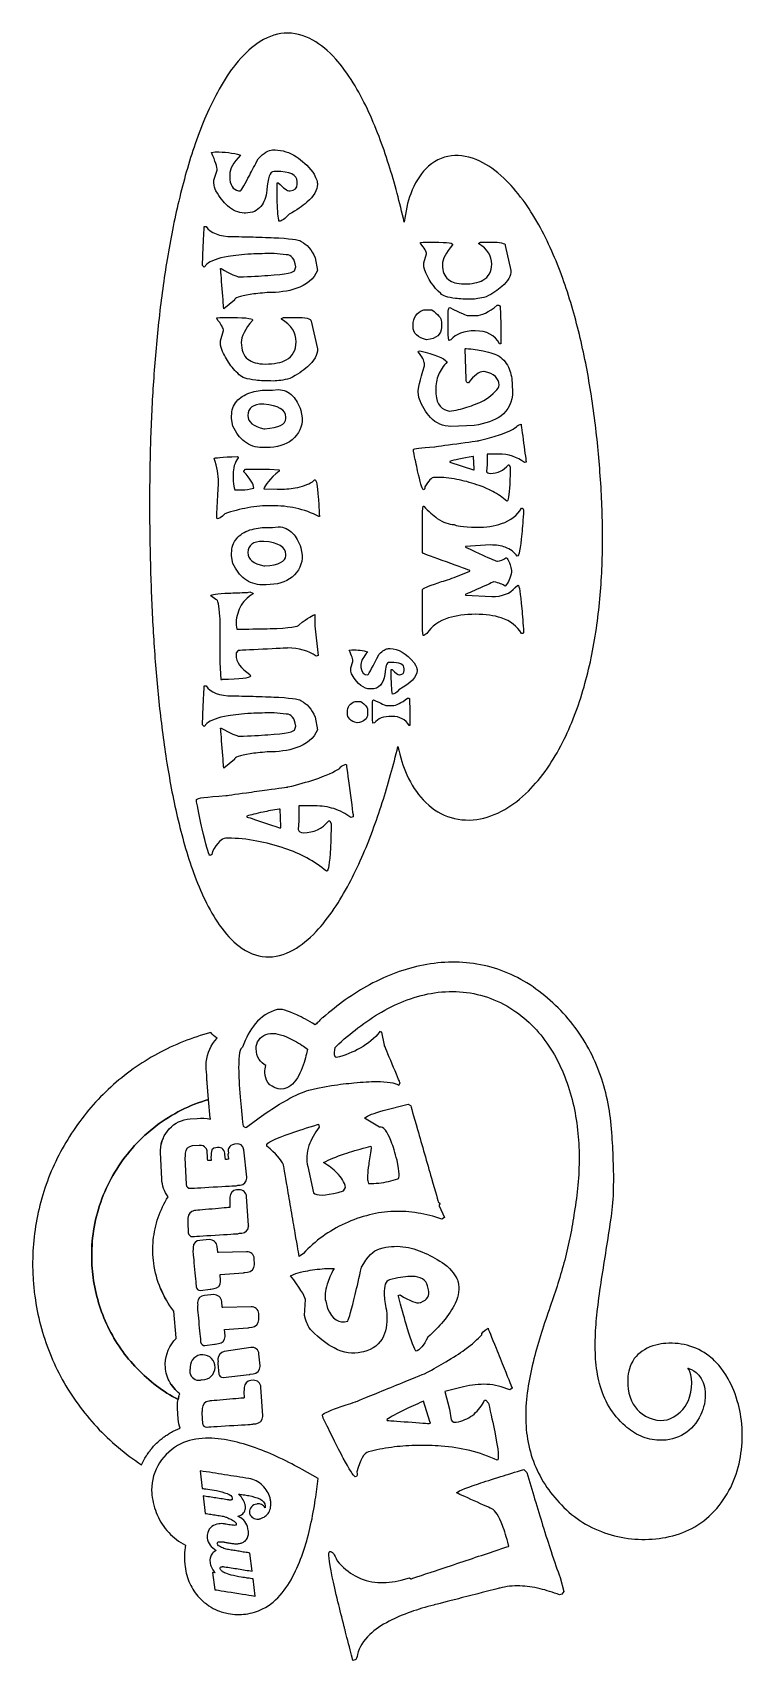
# Model space of a CAD drawing. Extents: x 0 to 189, y 0 to 432.
import ezdxf

# ---------------------------------------------------------------- set-up
doc = ezdxf.new("R2010")
doc.units = 0
doc.layers.add('mytext', color=7, linetype='CONTINUOUS')

msp = doc.modelspace()

# ---------------------------------------------------------------- linework, layer by layer
at = {"layer": 'mytext', "color": 7}
for points in [[(47.854728, 400.553872), (48.844672, 400.746352)], [(47.854728, 400.553872), (47.854728, 400.553872)], [(64.07892, 401.241336), (64.738888, 401.241336)], [(48.514696, 392.551767), (48.514696, 393.211735), (49.36716, 395.906591)], [(52.694488, 394.724159), (52.694488, 393.404223)], [(64.903872, 395.549119), (64.408896, 395.549119)], [(65.233856, 392.386767), (65.233856, 392.551767), (65.563832, 392.551767)], [(68.588688, 390.379375), (68.75368, 390.379375)], [(70.596088, 392.194295), (70.596088, 392.881759)], [(75.930832, 392.386767), (75.930832, 392.194295)], [(56.87428, 384.522175), (56.544288, 384.522175)], [(45.929824, 380.974855), (46.424792, 380.974855)], [(103.280504, 376.515679), (103.280504, 376.663783), (104.021016, 376.811879), (105.378632, 376.811879)], [(103.280584, 376.515679), (103.280504, 376.515679)], [(111.821072, 376.219471), (111.821072, 376.071375)], [(118.732504, 376.367575), (118.732504, 376.515679), (119.176816, 376.811879), (121.892024, 376.811879)], [(125.792048, 375.923271), (127.29776, 369.308039)], [(67.653736, 373.440223), (64.463888, 373.770207)], [(75.353352, 372.615263), (76.01332, 369.260431)], [(104.317224, 369.604239), (104.1692, 370.196647), (104.1692, 371.258047), (104.909712, 373.652367)], [(46.589792, 370.937855), (45.929824, 370.112895), (45.434856, 370.580367), (45.434856, 370.580367)], [(50.274608, 369.755407), (50.439608, 369.755407)], [(69.991128, 369.425423), (70.1836, 370.250383)], [(53.931928, 361.395831), (51.099568, 359.058447)], [(104.16912, 358.817463), (106.29192, 358.817463)], [(110.636248, 352.226911), (110.636248, 358.521255)], [(123.669248, 360.026967), (124.138248, 360.026967), (124.286272, 359.854175), (124.434288, 359.854175), (124.582312, 355.065535), (124.582312, 349.807911), (124.286112, 349.807911)], [(49.229656, 356.501071), (49.229656, 356.666063), (50.054624, 356.831055), (51.567048, 356.831055)], [(49.229656, 356.501071), (49.229656, 356.501071)], [(58.744176, 356.171095), (58.744176, 356.006103)], [(66.443792, 356.336087), (66.443792, 356.501071), (66.938776, 356.831055), (69.963616, 356.831055)], [(74.3084, 355.841111), (75.985824, 348.471479)], [(101.330504, 354.473127), (101.330504, 354.769335)], [(101.330504, 354.473127), (101.330504, 354.473127)], [(108.834344, 355.657951), (108.834344, 354.152239)], [(115.8692, 357.311759), (117.96732, 357.311759)], [(50.3846, 348.801463), (50.219616, 349.461431), (50.219616, 350.643871), (51.044568, 353.311231)], [(111.376528, 350.844623), (110.784112, 350.721199), (110.636096, 352.226903), (110.636248, 352.226911)], [(115.42492, 340.477471), (115.12872, 348.450303), (115.276736, 348.598407), (115.42476, 348.598407)], [(104.317224, 343.933191), (104.317224, 344.550279)], [(120.213528, 342.452167), (120.090152, 342.452167)], [(62.236504, 337.527031), (64.051424, 337.527031), (65.563832, 337.664527)], [(102.83604, 335.540727), (102.663264, 337.046431), (102.663424, 337.046431)], [(116.042024, 339.440751), (115.869224, 339.440751)], [(127.59384, 338.848343), (127.717216, 337.194535)], [(61.714032, 333.814711), (61.54904, 333.814711)], [(53.189464, 329.992407), (53.189464, 330.652375)], [(53.546944, 327.957511), (53.189464, 329.992407), (53.189464, 329.992407)], [(67.571248, 329.992407), (67.571248, 330.322391)], [(71.58604, 332.137303), (71.943512, 330.157399)], [(110.340048, 332.085007), (110.932456, 331.936911)], [(61.714032, 327.297543), (62.044016, 327.297543), (62.044016, 327.297543)], [(117.547528, 328.184983), (111.3766, 327.888783)], [(54.729384, 319.900416), (54.894376, 319.735424), (54.894376, 319.570432)], [(62.374, 322.2928), (61.384048, 322.2928)], [(101.453912, 321.298232), (101.453912, 321.767224)], [(101.453912, 321.298232), (101.453912, 321.298232)], [(111.05588, 318.43492), (117.350216, 316.336808), (117.523016, 316.336808), (117.523016, 316.633008), (117.350216, 319.940632), (117.22684, 319.940632)], [(123.965448, 320.55772), (120.978728, 320.55772), (120.978728, 317.694408), (120.805936, 316.0406)], [(48.542136, 319.40544), (48.542192, 319.40544)], [(56.4068, 315.885616), (56.4068, 316.050608), (56.901776, 316.545584), (63.25396, 316.545584), (65.783824, 316.380592), (65.783824, 316.050608)], [(111.055912, 318.607712), (111.055912, 318.43492), (111.05588, 318.43492)], [(126.655984, 317.694408), (126.82876, 317.694408), (127.124968, 317.102)], [(131.321192, 318.43492), (130.876888, 318.311504)], [(54.234408, 311.045856), (56.076816, 311.045856)], [(61.769032, 311.37584), (61.934024, 311.37584), (65.26136, 311.210848)], [(74.638392, 313.190752), (75.13336, 313.713224), (75.29836, 313.713224)], [(107.476736, 314.386792), (107.007752, 314.386792)], [(103.823544, 305.451295), (104.021016, 306.759527), (104.193808, 306.759527)], [(49.3946, 303.346239), (49.2296, 303.841215)], [(76.453296, 304.363687), (76.645792, 304.171199), (76.453296, 304.006207), (76.315744, 304.006207)], [(130.087008, 306.191807), (130.28448, 306.191807)], [(62.236504, 301.118855), (64.051424, 301.118855), (65.563832, 301.256351)], [(53.189464, 293.584231), (53.189464, 294.244199)], [(61.714032, 297.406543), (61.54904, 297.406543)], [(67.571248, 293.584231), (67.571248, 293.914215)], [(71.58604, 295.729127), (71.943512, 293.749231)], [(104.021016, 294.195527), (103.823544, 294.368311)], [(121.842656, 296.441743), (115.276784, 296.071487), (115.276784, 295.874015)], [(53.546944, 291.549343), (53.189464, 293.584239), (53.189464, 293.584231)], [(61.714032, 290.889367), (62.044016, 290.889367), (62.044016, 290.889367)], [(112.265376, 287.802439), (116.38756, 289.505623), (116.38756, 289.678407)], [(127.470536, 289.678407), (127.470536, 289.308151)], [(62.374, 285.884623), (61.384048, 285.884623)], [(128.40852, 285.185967), (129.149032, 285.753695)], [(49.037112, 281.979815), (47.68968, 282.969767), (47.689736, 282.969767)], [(57.396744, 283.822223), (58.056712, 283.987215)], [(115.276784, 283.310007), (115.276784, 283.112535), (122.21292, 282.742287)], [(75.270864, 277.965015), (75.270864, 274.967663), (76.123304, 267.103063), (75.60084, 266.938071)], [(50.714584, 260.750879), (50.522096, 260.585887), (50.384544, 260.750879), (50.192064, 265.260655), (50.192064, 272.630287)], [(54.371912, 275.132655), (54.564384, 274.142711), (55.554344, 274.142711)], [(104.959, 272.992223), (104.193808, 272.424495), (104.021016, 272.424495), (103.823544, 273.732735), (103.823544, 273.732735)], [(130.654744, 273.165007), (130.457272, 272.992223), (130.087008, 272.992223)], [(54.894376, 268.450495), (54.371912, 267.790527), (54.371912, 267.268055)], [(84.409992, 268.506743), (85.04388, 268.629999)], [(84.409992, 268.506743), (84.409992, 268.506743)], [(94.7988, 268.946943), (95.221392, 268.946943)], [(84.832592, 263.382775), (84.832592, 263.805367), (85.37844, 265.530967)], [(87.509024, 264.773815), (87.509024, 263.928623)], [(95.327032, 265.302063), (95.010088, 265.302063)], [(98.97192, 263.153871), (98.97192, 263.594071)], [(58.056712, 262.070815), (58.221712, 261.603335)], [(95.538336, 263.277127), (95.538336, 263.382775), (95.749632, 263.382775)], [(97.686528, 261.991735), (97.792176, 261.991735)], [(102.387904, 263.277127), (102.387904, 263.153871)], [(45.929824, 259.100959), (46.424792, 259.100959)], [(85.924296, 254.930871), (87.438592, 254.930871)], [(90.185464, 258.241199), (89.97416, 258.241199)], [(99.83472, 255.793671), (100.16928, 255.793671), (100.274928, 255.670415), (100.380568, 255.670415), (100.486224, 252.254431), (100.486224, 248.503903), (100.274928, 248.503903)], [(67.653736, 251.566343), (64.463888, 251.896327)], [(75.353352, 250.741383), (76.01332, 247.386551)], [(83.899352, 251.831839), (83.899352, 252.043135)], [(83.899352, 251.831839), (83.899352, 251.831839)], [(89.252224, 252.677031), (89.252224, 251.602935)], [(90.537624, 250.229495), (90.537624, 254.719575)], [(94.270552, 253.856775), (95.767248, 253.856775)], [(46.589792, 249.063967), (45.929824, 248.239007), (45.434856, 248.706487), (45.434856, 248.706487)], [(50.274608, 247.881527), (50.439608, 247.881527)], [(69.991128, 247.551543), (70.1836, 248.376503)], [(91.065864, 249.243439), (90.643272, 249.155399), (90.537624, 250.229495), (90.537624, 250.229495)], [(53.931928, 239.521943), (51.099568, 237.18456)], [(43.894928, 228.275008), (43.894928, 228.90748)], [(43.894928, 228.275008), (43.894928, 228.275008)], [(66.031328, 221.372856), (66.251312, 221.372856), (66.251312, 221.785336), (66.031328, 226.377608), (65.838832, 226.377608)], [(75.243352, 227.230064), (71.06356, 227.230064), (71.06356, 223.24276), (70.843568, 220.960376)], [(57.259264, 224.507696), (57.259264, 224.287712), (57.259264, 224.287712)], [(78.98316, 223.24276), (79.203152, 223.24276), (79.615632, 222.4178)], [(85.472848, 224.287712), (84.840376, 224.095216)], [(52.254512, 218.650496), (51.62204, 218.650496)], [(75.433848, 169.210232), (75.357288, 169.130552)], [(77.383824, 170.993048), (77.318224, 171.075864)], [(93.710272, 163.708648), (93.069648, 167.208648), (92.825904, 167.146168), (92.521216, 167.325856)], [(59.6806, 162.80556), (59.6726, 162.87428), (59.672776, 162.874272)], [(72.26184, 163.449272), (73.33996, 162.70396), (73.035272, 161.42896)], [(80.927464, 160.421168), (80.622776, 160.600856)], [(80.689976, 163.136792), (80.932168, 163.402416)], [(46.630112, 155.571368), (46.530112, 156.849488)], [(55.049472, 157.668048), (55.049336, 157.668024)], [(47.098856, 149.327616), (46.709792, 153.779176)], [(64.757152, 152.386888), (64.774352, 152.383688)], [(73.7134, 151.7524), (75.9384, 152.324272), (79.680592, 153.0274)], [(97.510272, 153.1274), (97.869648, 153.738336)], [(47.55248, 144.236776), (47.53216, 144.377408), (47.099344, 149.327408)], [(93.421896, 146.383696), (100.055728, 148.089672), (100.665968, 147.729096)], [(42.177464, 144.1852), (44.072776, 144.305528)], [(76.002872, 142.680448), (76.245552, 142.742848), (76.4328, 142.014744)], [(92.448864, 141.95032), (88.431512, 144.324104)], [(56.232152, 142.25396), (56.841528, 141.893024), (57.125904, 141.966464)], [(34.33684, 135.664896), (34.33684, 135.874272)], [(34.6634, 128.189896), (34.33684, 135.369584)], [(34.519368, 137.468272), (34.519368, 137.468272)], [(40.818088, 133.90552), (41.146216, 126.724272)], [(40.818272, 133.90552), (40.818088, 133.90552)], [(40.882336, 135.049272), (40.882336, 134.92896), (40.908896, 134.347712)], [(44.541736, 137.113512), (42.710456, 136.993024)], [(46.777664, 134.096328), (46.718304, 135.455696)], [(47.794616, 134.51196), (47.802616, 134.402584)], [(49.602416, 136.557272), (49.482104, 136.557272)], [(51.577416, 133.41196), (51.41804, 134.727584)], [(52.211808, 134.657232), (52.352432, 133.619728)], [(52.280584, 135.67908), (52.280584, 135.64004), (52.349304, 135.122856)], [(57.225904, 128.439872), (57.225904, 128.446272), (57.225904, 128.690016), (56.408712, 135.919704)], [(62.568784, 136.896944), (62.506384, 137.139648)], [(62.568784, 136.89692), (62.568784, 136.896944)], [(88.868504, 136.58768), (90.082016, 136.899752), (90.206848, 136.414344)], [(47.730776, 133.510392), (47.757336, 133.16196), (47.694856, 133.16196), (47.297984, 133.16196), (46.897984, 133.14164), (46.877664, 133.14164)], [(52.364912, 133.48692), (52.191472, 133.451)], [(73.39344, 131.529944), (74.878672, 124.580592)], [(55.124224, 125.374056), (55.083584, 125.374056), (54.51952, 125.313096)], [(54.81184, 126.560208), (55.446216, 126.596128)], [(81.411992, 124.66508), (82.908656, 125.04996), (83.439112, 126.00576)], [(89.292832, 127.726736), (89.469664, 127.039088)], [(94.804488, 127.591616), (97.27196, 128.22616)], [(52.674224, 122.270912), (52.738304, 120.697472)], [(52.710144, 123.3006), (52.739824, 122.683408)], [(57.68684, 115.753936), (57.68204, 115.745936), (57.68204, 115.919368), (57.174224, 123.542808)], [(108.041112, 122.068648), (108.335832, 121.9288), (108.408632, 121.645656), (108.217944, 121.380976), (108.290744, 121.097832), (109.638384, 118.037488), (108.932232, 117.597144)], [(41.544552, 116.656872), (41.544648, 116.657088)], [(41.544648, 116.657088), (41.704024, 113.918024)], [(41.586712, 117.866248), (41.586712, 117.680312), (41.617992, 117.13656)], [(144.094664, 119.364912), (144.097864, 119.364912)], [(55.246216, 113.819584), (55.866528, 113.858624)], [(16.071216, 108.65552), (16.071208, 108.65552)], [(42.922736, 108.892888), (42.922776, 108.893024)], [(42.955544, 110.091328), (42.955544, 109.878824), (43.005544, 109.350704)], [(47.26336, 112.1382), (44.78992, 111.931952)], [(49.510232, 108.850704), (49.369608, 110.322576)], [(57.16648, 108.941328), (49.669608, 108.71476)], [(72.22192, 108.415392), (71.133232, 107.61792), (71.070832, 107.860616)], [(92.422856, 109.68592), (93.393664, 109.935576)], [(0.402, 105.2448), (0.402184, 105.24484)], [(59.244632, 105.467928), (59.224312, 105.467928), (59.224312, 105.542888), (59.183672, 107.092888)], [(50.272776, 101.005504), (50.272776, 101.230512), (50.11184, 102.874256)], [(50.12432, 102.896096), (56.369632, 103.33984)], [(56.713384, 103.442968), (57.433696, 103.494488)], [(68.817264, 102.537312), (68.817272, 102.537328)], [(68.817272, 102.537328), (70.200656, 103.19496)], [(95.789608, 101.624776), (95.061512, 101.437536)], [(105.43188, 98.84312), (105.171824, 99.854376)], [(113.206432, 101.144336), (113.279232, 100.861184)], [(34.391248, 99.054208), (34.391248, 99.054208)], [(44.144824, 95.494792), (44.144824, 95.279168), (44.191704, 94.776048)], [(44.916528, 98.635208), (47.4634, 98.982088)], [(48.447944, 97.544792), (45.974512, 97.340104)], [(47.671216, 99.018008), (48.527464, 99.135192)], [(50.696384, 94.255728), (50.55576, 95.726048)], [(72.815136, 91.015952), (72.56548, 91.986752), (72.800016, 96.273352)], [(78.1418, 95.79268), (78.641104, 93.851072)], [(97.471272, 97.097848), (97.408872, 97.340544), (97.894264, 97.465368)], [(103.165568, 95.414056), (103.40828, 95.476456)], [(38.499336, 85.947712), (38.499336, 86.0774), (37.833704, 93.169584)], [(44.094824, 94.286984), (44.094648, 94.286776)], [(58.352632, 94.341672), (50.85576, 94.12136)], [(60.408896, 90.8696), (60.408896, 90.8776), (60.408896, 90.94792), (60.368256, 92.49948)], [(51.454024, 86.402368), (51.454024, 86.633616), (51.274336, 88.277368)], [(51.282336, 88.291448), (57.526088, 88.73832)], [(57.865152, 88.83988), (58.599528, 88.89148)], [(46.08684, 84.030528), (48.630584, 84.380528)], [(48.858712, 84.425808), (49.705584, 84.541432)], [(58.296328, 83.539872), (51.246328, 82.430504)], [(88.149464, 82.366776), (87.664056, 82.241944)], [(35.591528, 78.938336), (35.591528, 79.057088), (35.591528, 79.199272)], [(49.497776, 79.274272), (49.825904, 76.482088)], [(49.497888, 79.274248), (49.497776, 79.274272)], [(49.554136, 80.46956), (49.554136, 80.235184), (49.604136, 79.802376)], [(60.719648, 78.460184), (60.724448, 78.460184), (60.724448, 78.653936), (60.44164, 81.839872)], [(37.166248, 73.69952), (37.166248, 73.69952)], [(42.108672, 77.261592), (42.108712, 77.261776)], [(50.941528, 75.586776), (57.883712, 76.366464)], [(58.13996, 76.432064), (58.946216, 76.522688)], [(58.924344, 74.824216), (58.883704, 74.824216), (58.31652, 74.760136)], [(38.981872, 69.729208), (38.981872, 69.729208)], [(56.454024, 71.717944), (56.530584, 70.149192)], [(56.510264, 72.87576), (56.510264, 72.746072), (56.533704, 72.15076)], [(61.466528, 65.197688), (61.486848, 65.196088), (61.486848, 65.369528), (60.977472, 72.99296)], [(105.630168, 63.35888), (105.91332, 63.43168), (105.788488, 63.917088), (104.111432, 69.2646), (103.909296, 69.2126)], [(114.692048, 73.06368), (109.797568, 71.805008), (111.004232, 67.112784), (111.418032, 64.3298)], [(120.307792, 69.505304), (120.590928, 69.578104), (121.325992, 68.732128)], [(127.6408, 72.68484), (126.964712, 72.295352)], [(38.803624, 67.943248), (38.805224, 68.141688)], [(38.983312, 64.544816), (38.823944, 67.452624)], [(45.322776, 66.107088), (45.482152, 63.363336)], [(45.322832, 66.107048), (45.322776, 66.107088)], [(45.366512, 67.310168), (45.366512, 67.1258), (45.397792, 66.591424)], [(77.489376, 64.79032), (77.291736, 65.558872)], [(77.489376, 64.790304), (77.489376, 64.79032)], [(37.874024, 61.382336), (37.869224, 61.382336)], [(59.025904, 63.264896), (59.646216, 63.303936)], [(94.358472, 64.42772), (94.431272, 64.144568), (94.431184, 64.144576)], [(90.271856, 56.002392), (89.503312, 55.804752)], [(44.865688, 50.767744), (45.415688, 46.125744), (45.352088, 46.122144)], [(75.489984, 43.838336), (75.494784, 43.838336), (76.166664, 48.747712), (71.863536, 51.172712)], [(130.683072, 51.128296), (131.51868, 50.394424)], [(31.966656, 45.688336), (31.966528, 45.688336)], [(32.013408, 44.672712), (32.033728, 44.464896)], [(45.605688, 44.152144), (46.165688, 39.492144)], [(50.953688, 38.758144), (50.933688, 38.722144)], [(126.727384, 30.790912), (126.644168, 31.114512)], [(40.749352, 26.114896), (40.769672, 25.98052)], [(58.647688, 24.155744), (58.065688, 28.975744)], [(48.829688, 23.701744), (48.153688, 23.825744), (48.701688, 19.261744)], [(59.443688, 17.563744), (58.887688, 22.127744)], [(98.200768, 21.816176), (100.385088, 22.377904), (100.751464, 22.12712)], [(140.337384, 22.47456), (141.283984, 18.793592), (140.833264, 18.0308), (140.186064, 17.86436)], [(85.964336, 0.643056), (85.357576, 0.487024), (85.357576, 0.487024)]]:
    msp.add_lwpolyline(points, dxfattribs=at)
for points in [[(67.163771, 432.20924), (64.706123, 432.024972), (62.261613, 431.092794), (59.871345, 429.419649)], [(74.739815, 430.399029), (72.230353, 431.797769), (69.690121, 432.398659), (67.163771, 432.20924)], [(59.871345, 429.419649), (57.944747, 428.071064), (56.053389, 426.241098), (54.218796, 423.933386)], [(80.797155, 425.377166), (78.814703, 427.585087), (76.787503, 429.257676), (74.739815, 430.399029)], [(54.218796, 423.933386), (52.725102, 422.054488), (51.269038, 419.858896), (49.86222, 417.348571)], [(85.474687, 419.019104), (83.952754, 421.4852), (82.389387, 423.603847), (80.797155, 425.377166)], [(89.217535, 412.062025), (88.004177, 414.627421), (86.754072, 416.946027), (85.474687, 419.019104)], [(49.86222, 417.348571), (48.664744, 415.211795), (47.502948, 412.846986), (46.383998, 410.255352)], [(92.302565, 404.788047), (91.305456, 407.400875), (90.275463, 409.825256), (89.217535, 412.062025)], [(46.383998, 410.255352), (45.399066, 407.974121), (44.447331, 405.517147), (43.533678, 402.885253)], [(43.533678, 402.885253), (42.710607, 400.514291), (41.918442, 398.001374), (41.160756, 395.347105)], [(94.895991, 397.323073), (94.060192, 399.962598), (93.194536, 402.450724), (92.302565, 404.788047)], [(49.36716, 395.906591), (49.36716, 396.658229), (48.863016, 398.207322), (47.854728, 400.553872)], [(48.844672, 400.746352), (51.301221, 400.746352), (53.537779, 400.462203), (55.554344, 399.893904)], [(55.554344, 399.893904), (53.647773, 397.895669), (52.694488, 396.172421), (52.694488, 394.724159)], [(57.983767, 394.589358), (58.617266, 395.78153), (59.365712, 397.219728), (60.229104, 398.903952)], [(60.229104, 398.903952), (61.695701, 400.462208), (62.978973, 401.241336), (64.07892, 401.241336)], [(64.738888, 401.241336), (66.636102, 401.241336), (68.513453, 400.636917), (70.37094, 399.428079)], [(70.37094, 399.428079), (71.851877, 398.464297), (73.320188, 397.116313), (74.775872, 395.384127)], [(111.508233, 399.691002), (108.956947, 399.391583), (106.639936, 398.220651), (104.700477, 396.246132)], [(119.050865, 398.243091), (116.412352, 399.502202), (113.8607, 399.967088), (111.508233, 399.691002)], [(125.383614, 393.771844), (123.255398, 395.770926), (121.126261, 397.252703), (119.050865, 398.243091)], [(41.160756, 395.347105), (40.466799, 392.916089), (39.801764, 390.366499), (39.168396, 387.6988)], [(52.694488, 393.404223), (53.006136, 391.387658), (53.959421, 390.379375), (55.554344, 390.379375)], [(55.554344, 390.379375), (55.897401, 390.783695), (56.707209, 392.187022), (57.983767, 394.589358)], [(64.408896, 395.549119), (63.363952, 395.549119), (62.749819, 393.880869), (62.566496, 390.544367)], [(70.596088, 392.881759), (70.596088, 394.659999), (68.698683, 395.549119), (64.903872, 395.549119)], [(74.775872, 395.384127), (75.545845, 393.954197), (75.930832, 392.955077), (75.930832, 392.386767)], [(97.102539, 389.734376), (96.39357, 392.389813), (95.657162, 394.919228), (94.895991, 397.323073)], [(104.700477, 396.246132), (103.076108, 394.592398), (101.71658, 392.374973), (100.706069, 389.633763)], [(130.49772, 387.918367), (128.81268, 390.214424), (127.098446, 392.161064), (125.383614, 393.771844)], [(49.037168, 390.379375), (48.688853, 390.929349), (48.514696, 391.653479), (48.514696, 392.551767)], [(52.077117, 386.455096), (51.025625, 387.409645), (50.012308, 388.717738), (49.037168, 390.379375)], [(62.566496, 390.544367), (62.322091, 388.698699), (61.789046, 387.277273), (60.967362, 386.280089)], [(65.306375, 387.355366), (65.258029, 388.776774), (65.233856, 390.453907), (65.233856, 392.386767)], [(65.563832, 392.551767), (66.957101, 391.103506), (67.965387, 390.379375), (68.588688, 390.379375)], [(68.75368, 390.379375), (69.981952, 390.562703), (70.596088, 391.167677), (70.596088, 392.194295)], [(75.930832, 392.194295), (75.930832, 390.595291), (75.012739, 388.986197), (73.176553, 387.367015)], [(98.993056, 382.060719), (98.387652, 384.726158), (97.756779, 387.283925), (97.102539, 389.734376)], [(100.706069, 389.633763), (99.896816, 387.438506), (99.311401, 384.907326), (98.993056, 382.060719)], [(39.168396, 387.6988), (38.58126, 385.225822), (38.021336, 382.651348), (37.490811, 379.975747)], [(56.544288, 384.522175), (54.985658, 384.522175), (53.496601, 385.166482), (52.077117, 386.455096)], [(60.967362, 386.280089), (60.001675, 385.108146), (58.637315, 384.522175), (56.87428, 384.522175)], [(65.756328, 382.349783), (65.537781, 383.292987), (65.387797, 384.961514), (65.306375, 387.355366)], [(73.176553, 387.367015), (71.981293, 386.313013), (70.397007, 385.254735), (68.423696, 384.192183)], [(134.678973, 381.360085), (133.317374, 383.799801), (131.917916, 385.983189), (130.49772, 387.918367)], [(45.68234, 375.777611), (45.806082, 378.376233), (45.929824, 380.974855), (45.929824, 380.974855)], [(46.424792, 380.974855), (47.598067, 379.178274), (49.944616, 378.279983), (53.46444, 378.279983)], [(68.423696, 384.192183), (67.342085, 382.963917), (66.452963, 382.349783), (65.756328, 382.349783)], [(138.140784, 374.393137), (137.023145, 376.91366), (135.865432, 379.234186), (134.678973, 381.360085)], [(37.490811, 379.975747), (36.994336, 377.471869), (36.523608, 374.879428), (36.080418, 372.198727)], [(45.434856, 370.580367), (45.434856, 370.580367), (45.558598, 373.178989), (45.68234, 375.777611)], [(53.46444, 378.279983), (55.715508, 378.245979), (57.757805, 378.20283), (59.591332, 378.150535)], [(59.591332, 378.150535), (61.989966, 378.082123), (64.031309, 377.998058), (65.71536, 377.898342)], [(65.71536, 377.898342), (69.684144, 377.663342), (71.668536, 377.341411), (71.668536, 376.932551)], [(71.668536, 376.932551), (73.171789, 376.272583), (74.400061, 374.833487), (75.353352, 372.615263)], [(104.909712, 373.652367), (104.909712, 374.195407), (104.366669, 375.149845), (103.280584, 376.515679)], [(105.378632, 376.811879), (109.673592, 376.811879), (111.821072, 376.61441), (111.821072, 376.219471)], [(111.821072, 376.071375), (110.027392, 374.047311), (109.130552, 372.294767), (109.130552, 370.813743)], [(122.188224, 370.961847), (122.188224, 373.199837), (121.036317, 375.001746), (118.732504, 376.367575)], [(121.892024, 376.811879), (124.49204, 376.811879), (125.792048, 376.515677), (125.792048, 375.923271)], [(36.080418, 372.198727), (35.662723, 369.672234), (35.269489, 367.067343), (34.902217, 364.384308)], [(52.275271, 372.995411), (49.516763, 372.524353), (47.621603, 371.838501), (46.589792, 370.937855)], [(58.353268, 373.621275), (55.999901, 373.4941), (53.973902, 373.285479), (52.275271, 372.995411)], [(64.463888, 373.770207), (62.227474, 373.770207), (60.190601, 373.720563), (58.353268, 373.621275)], [(70.1836, 370.250383), (69.945285, 372.376943), (69.101997, 373.440223), (67.653736, 373.440223)], [(141.028046, 367.166591), (140.102875, 369.737129), (139.137774, 372.144707), (138.140784, 374.393137)], [(50.687088, 364.406927), (50.480848, 367.081167), (50.274608, 369.755407), (50.274608, 369.755407)], [(50.439608, 369.755407), (52.896141, 368.343813), (54.509392, 367.619682), (55.27936, 367.583015)], [(55.27936, 367.583015), (58.223988, 367.682087), (60.726581, 367.806772), (62.787138, 367.95707)], [(62.787138, 367.95707), (67.589798, 368.307379), (69.991128, 368.79683), (69.991128, 369.425423)], [(76.01332, 369.260431), (74.950335, 367.018698), (73.029369, 365.420451), (70.250422, 364.46569)], [(108.661552, 363.161791), (106.752683, 364.840287), (105.304573, 366.98777), (104.317224, 369.604239)], [(109.130552, 370.813743), (109.130552, 369.033642), (109.649604, 367.718665), (110.687709, 366.868815)], [(119.830417, 366.693782), (121.402288, 367.554711), (122.188224, 368.977399), (122.188224, 370.961847)], [(127.29776, 369.308039), (127.29776, 367.877926), (126.494602, 366.453807), (124.888287, 365.035681)], [(143.44061, 359.768101), (142.67326, 362.370186), (141.867073, 364.835401), (141.028046, 367.166591)], [(34.902217, 364.384308), (34.553933, 361.839993), (34.228996, 359.225406), (33.928684, 356.540762)], [(51.099568, 359.058447), (51.099568, 359.058447), (50.893328, 361.732687), (50.687088, 364.406927)], [(58.08582, 362.905007), (55.316559, 362.493673), (53.931928, 361.990615), (53.931928, 361.395831)], [(62.648984, 363.403231), (60.849247, 363.255618), (59.328192, 363.089543), (58.08582, 362.905007)], [(70.250422, 364.46569), (68.188813, 363.757384), (65.655001, 363.403231), (62.648984, 363.403231)], [(112.579496, 361.851211), (110.515195, 362.082483), (109.209213, 362.519343), (108.661552, 363.161791)], [(110.687709, 366.868815), (111.636091, 366.092415), (113.017682, 365.704215), (114.83248, 365.704215)], [(114.83248, 365.704215), (116.959947, 365.704215), (118.625926, 366.034071), (119.830417, 366.693782)], [(124.888287, 365.035681), (123.833005, 364.104032), (122.431085, 363.17497), (120.682528, 362.248495)], [(101.330504, 354.769335), (101.330504, 356.776941), (102.276709, 358.126317), (104.16912, 358.817463)], [(106.29192, 358.817463), (107.986869, 357.682013), (108.834344, 356.628842), (108.834344, 355.657951)], [(110.636248, 358.521255), (110.702072, 359.113666), (110.850176, 359.409871), (111.08056, 359.409871)], [(111.08056, 359.409871), (113.943867, 358.01113), (115.54008, 357.311759), (115.8692, 357.311759)], [(116.782504, 361.656087), (115.141595, 361.656087), (113.740592, 361.721128), (112.579496, 361.851211)], [(120.682528, 362.248495), (119.102768, 361.853557), (117.80276, 361.656087), (116.782504, 361.656087)], [(117.96732, 357.311759), (119.497704, 357.311759), (121.398347, 358.216829), (123.669248, 360.026967)], [(145.451801, 352.250687), (144.817255, 354.873392), (144.14531, 357.378462), (143.44061, 359.768101)], [(33.928684, 356.540762), (33.642548, 353.982843), (33.378768, 351.361326), (33.138449, 348.676395)], [(51.044568, 353.311231), (51.044568, 353.916202), (50.439597, 354.979482), (49.229656, 356.501071)], [(51.567048, 356.831055), (56.3518, 356.831055), (58.744176, 356.611069), (58.744176, 356.171095)], [(58.744176, 356.006103), (56.745952, 353.751213), (55.74684, 351.79881), (55.74684, 350.148895)], [(70.293608, 350.313887), (70.293608, 352.807093), (69.010336, 354.814493), (66.443792, 356.336087)], [(69.963616, 356.831055), (72.860139, 356.831055), (74.3084, 356.501074), (74.3084, 355.841111)], [(104.909632, 350.844623), (102.523547, 351.437034), (101.330504, 352.646535), (101.330504, 354.473127)], [(55.74684, 350.148895), (55.74684, 348.165792), (56.325086, 346.700856), (57.481577, 345.754089)], [(67.66692, 345.559095), (69.418045, 346.518204), (70.293608, 348.103134), (70.293608, 350.313887)], [(108.834344, 354.152239), (108.834344, 352.325647), (107.526107, 351.223109), (104.909632, 350.844623)], [(117.843656, 353.263631), (114.782877, 353.263631), (112.627168, 352.457295), (111.376528, 350.844623)], [(124.286112, 349.807911), (123.019008, 352.111725), (120.871523, 353.263631), (117.843656, 353.263631)], [(147.117011, 344.648623), (146.596577, 347.284986), (146.040272, 349.818422), (145.451801, 352.250687)], [(33.138449, 348.676395), (32.908588, 346.108301), (32.700192, 343.482194), (32.514228, 340.798237)], [(52.359476, 344.910644), (51.57917, 346.08339), (50.920878, 347.38033), (50.3846, 348.801463)], [(57.481577, 345.754089), (58.538115, 344.889149), (60.077264, 344.456679), (62.099024, 344.456679)], [(62.099024, 344.456679), (64.469105, 344.456679), (66.32507, 344.824151), (67.66692, 345.559095)], [(75.985824, 348.471479), (75.985824, 346.878278), (75.091073, 345.291754), (73.301572, 343.711907)], [(102.663424, 347.685111), (102.663424, 347.882583), (102.819752, 347.981319), (103.132408, 347.981319)], [(104.317224, 344.550279), (104.317224, 345.340157), (103.765957, 346.385101), (102.663424, 347.685111)], [(103.132408, 347.981319), (106.999523, 347.076247), (109.402069, 346.080671), (110.340048, 344.994591)], [(115.42476, 348.598407), (117.150375, 348.400487), (118.637712, 348.178159), (119.886772, 347.931421)], [(119.886772, 347.931421), (121.960964, 347.521689), (123.378081, 347.044647), (124.13812, 346.500295)], [(124.13812, 346.500295), (125.371864, 345.663112), (126.275259, 344.542773), (126.848305, 343.139277)], [(55.224352, 341.624319), (54.134597, 342.582556), (53.179638, 343.677998), (52.359476, 344.910644)], [(59.589102, 340.164279), (57.289389, 340.421925), (55.834472, 340.908605), (55.224352, 341.624319)], [(73.301572, 343.711907), (72.125945, 342.674013), (70.564149, 341.639001), (68.616184, 340.606871)], [(102.663424, 337.046431), (102.663424, 337.754031), (103.214691, 340.049618), (104.317224, 343.933191)], [(108.094036, 341.61875), (107.583767, 340.384131), (107.328632, 339.057497), (107.328632, 337.638847)], [(110.340048, 344.994591), (109.344575, 343.958321), (108.595905, 342.833041), (108.094036, 341.61875)], [(120.090152, 342.452167), (118.823048, 342.452167), (117.473672, 341.448362), (116.042024, 339.440751)], [(124.138248, 338.848343), (124.138248, 340.691394), (122.830008, 341.892669), (120.213528, 342.452167)], [(126.848305, 343.139277), (127.345328, 341.921976), (127.59384, 340.491665), (127.59384, 338.848343)], [(148.479185, 336.985647), (148.058475, 339.630833), (147.603409, 342.18468), (147.117011, 344.648623)], [(32.514228, 340.798237), (32.335716, 338.221831), (32.177875, 335.592118), (32.041561, 332.909244)], [(58.056712, 336.839559), (59.578312, 337.297874), (60.971576, 337.527031), (62.236504, 337.527031)], [(64.271416, 339.946903), (62.44338, 339.946903), (60.882608, 340.019362), (59.589102, 340.164279)], [(68.616184, 340.606871), (66.856275, 340.166893), (65.408019, 339.946903), (64.271416, 339.946903)], [(65.563832, 337.664527), (67.059398, 337.664527), (68.348957, 337.081325), (69.432507, 335.91492)], [(107.328632, 337.638847), (107.328632, 334.462874), (108.332437, 332.611594), (110.340048, 332.085007)], [(115.869224, 339.440751), (115.573021, 339.506575), (115.42492, 339.852149), (115.42492, 340.477471)], [(120.09012, 334.800215), (122.788872, 336.54453), (124.138248, 337.893906), (124.138248, 338.848343)], [(127.717216, 337.194535), (127.717216, 334.375588), (126.675366, 332.196418), (124.591667, 330.657024)], [(149.572341, 329.280212), (149.24001, 331.930246), (148.874786, 334.498327), (148.479185, 336.985647)], [(32.041561, 332.909244), (31.910313, 330.326066), (31.799022, 327.693604), (31.708452, 325.011987)], [(53.189464, 330.652375), (53.189464, 332.210894), (53.636268, 333.519505), (54.529877, 334.578208)], [(54.529877, 334.578208), (55.339092, 335.536926), (56.514704, 336.29071), (58.056712, 336.839559)], [(61.54904, 333.814711), (58.872512, 333.814711), (57.534248, 332.815597), (57.534248, 330.817367)], [(67.571248, 330.322391), (67.571248, 332.30229), (65.618843, 333.466397), (61.714032, 333.814711)], [(69.432507, 335.91492), (70.27485, 335.008166), (70.992694, 333.74896), (71.58604, 332.137303)], [(105.930526, 330.295217), (104.727614, 331.551689), (103.696119, 333.300192), (102.83604, 335.540727)], [(110.932456, 331.936911), (112.571197, 332.1779), (114.137394, 332.52869), (115.631046, 332.989279)], [(115.631046, 332.989279), (117.197158, 333.472213), (118.683516, 334.075858), (120.09012, 334.800215)], [(57.534248, 330.817367), (57.534248, 329.039122), (58.927509, 327.865847), (61.714032, 327.297543)], [(62.044016, 327.297543), (65.728837, 327.554194), (67.571248, 328.452482), (67.571248, 329.992407)], [(71.943512, 330.157399), (71.943512, 327.865853), (71.045227, 325.913453), (69.248656, 324.3002)], [(111.3766, 327.888783), (109.281787, 327.888783), (107.466429, 328.690928), (105.930526, 330.295217)], [(124.591667, 330.657024), (122.916769, 329.419645), (120.568723, 328.595631), (117.547528, 328.184983)], [(128.778784, 327.765359), (128.778784, 328.012197), (129.181947, 328.259034), (129.988272, 328.505871)], [(129.988272, 328.505871), (129.988272, 328.505871), (130.321502, 325.988133), (130.654732, 323.470395)], [(150.424436, 321.54491), (150.171208, 324.197236), (149.886468, 326.775335), (149.572341, 329.280212)], [(31.708452, 325.011987), (31.621057, 322.42435), (31.552956, 319.790943), (31.504837, 317.111882)], [(56.592554, 323.873947), (55.383617, 324.815037), (54.368414, 326.176225), (53.546944, 327.957511)], [(69.248656, 324.3002), (67.525408, 322.961933), (65.233856, 322.2928), (62.374, 322.2928)], [(112.931844, 323.322296), (115.89389, 323.729576), (118.855936, 324.136856), (118.855936, 324.136856)], [(118.855936, 324.136856), (120.80791, 324.613272), (122.509785, 325.093678), (123.96156, 325.578075)], [(123.96156, 325.578075), (126.120273, 326.298347), (127.726014, 327.027442), (128.778784, 327.765359)], [(48.542192, 319.40544), (48.542192, 319.588762), (50.604589, 319.753754), (54.729384, 319.900416)], [(61.384048, 322.2928), (59.543828, 322.2928), (57.946663, 322.819849), (56.592554, 323.873947)], [(101.453912, 321.767224), (101.453912, 322.030514), (103.305192, 322.277352), (107.007752, 322.507736)], [(102.543236, 316.143168), (102.222193, 317.564547), (101.859085, 319.282901), (101.453912, 321.298232)], [(107.007752, 322.507736), (107.007752, 322.507736), (109.969798, 322.915016), (112.931844, 323.322296)], [(117.22684, 319.940632), (114.314157, 319.446957), (112.257181, 319.00265), (111.055912, 318.607712)], [(130.876888, 318.311504), (128.935101, 319.808981), (126.631288, 320.55772), (123.965448, 320.55772)], [(130.654732, 323.470395), (130.987962, 320.952657), (131.321192, 318.43492), (131.321192, 318.43492)], [(151.058696, 313.788352), (150.876895, 316.441362), (150.66487, 319.026594), (150.424436, 321.54491)], [(31.504837, 317.111882), (31.458288, 314.520252), (31.430437, 311.8859), (31.421907, 309.208929)], [(49.724576, 313.053256), (49.724576, 315.05149), (49.330429, 317.168885), (48.542136, 319.40544)], [(54.894376, 319.570432), (54.014424, 318.250496), (53.574448, 316.802234), (53.574448, 315.225648)], [(59.074168, 311.540832), (59.074168, 312.549114), (58.185045, 313.997376), (56.4068, 315.885616)], [(65.783824, 316.050608), (63.345621, 313.942378), (62.007357, 312.384122), (61.769032, 311.37584)], [(104.021016, 311.103864), (103.718788, 311.439679), (103.226194, 313.119447), (102.543236, 316.143168)], [(120.805936, 316.0406), (120.921131, 315.645661), (121.274933, 315.448192), (121.867344, 315.448192)], [(121.867344, 315.448192), (123.759755, 315.448192), (125.355968, 316.19693), (126.655984, 317.694408)], [(127.124968, 317.102), (127.085708, 315.310794), (127.031814, 313.786673), (126.963285, 312.529636)], [(49.477088, 308.447235), (49.600832, 310.750245), (49.724576, 313.053256), (49.724576, 313.053256)], [(53.574448, 315.225648), (53.574448, 312.43912), (53.794435, 311.045856), (54.234408, 311.045856)], [(56.076816, 311.045856), (56.901776, 311.045856), (57.900893, 311.210848), (59.074168, 311.540832)], [(65.26136, 311.210848), (67.045278, 311.210848), (68.653653, 311.341148), (70.086486, 311.601749)], [(70.086486, 311.601749), (71.878314, 311.927643), (73.395616, 312.457311), (74.638392, 313.190752)], [(75.29836, 313.713224), (75.645359, 313.713224), (75.9383, 312.181549), (76.177184, 309.118199)], [(104.465328, 311.844376), (104.465328, 311.350701), (104.317224, 311.103864), (104.021016, 311.103864)], [(107.007752, 314.386792), (106.267235, 314.386792), (105.41976, 313.53932), (104.465328, 311.844376)], [(112.944601, 313.838469), (111.027121, 314.204017), (109.2045, 314.386792), (107.476736, 314.386792)], [(118.26352, 312.436784), (116.416114, 313.047431), (114.643141, 313.514659), (112.944601, 313.838469)], [(122.452481, 310.633906), (121.155258, 311.332021), (119.758938, 311.93298), (118.26352, 312.436784)], [(126.963285, 312.529636), (126.802018, 309.57151), (126.559707, 308.092447), (126.236352, 308.092447)], [(151.468515, 305.879843), (151.37965, 308.451895), (151.243884, 311.087892), (151.058696, 313.788352)], [(31.421907, 309.208929), (31.41364, 306.614327), (31.423522, 303.979689), (31.45212, 301.305111)], [(49.2296, 303.841215), (49.2296, 303.841215), (49.353344, 306.144225), (49.477088, 308.447235)], [(63.776368, 306.866063), (61.686044, 306.866063), (59.588595, 306.67843), (57.484021, 306.303164)], [(70.225308, 306.203178), (68.203141, 306.645102), (66.053494, 306.866063), (63.776368, 306.866063)], [(76.177184, 309.118199), (76.279051, 307.811888), (76.371089, 306.227051), (76.453296, 304.363687)], [(104.193808, 306.759527), (105.414351, 305.370636), (106.603497, 304.277767), (107.761246, 303.480918)], [(126.236352, 308.092447), (125.08594, 309.048306), (123.82465, 309.895459), (122.452481, 310.633906)], [(51.374496, 304.693671), (50.457877, 303.795383), (49.797912, 303.346239), (49.3946, 303.346239)], [(57.484021, 306.303164), (55.454141, 305.941217), (53.417633, 305.404719), (51.374496, 304.693671)], [(76.315744, 304.006207), (74.433487, 304.994868), (72.403342, 305.727192), (70.225308, 306.203178)], [(103.823544, 299.909803), (103.823544, 302.680549), (103.823544, 305.451295), (103.823544, 305.451295)], [(107.761246, 303.480918), (109.319499, 302.408412), (110.820876, 301.872159), (112.265376, 301.872159)], [(124.807865, 302.103981), (127.19049, 302.934521), (128.950205, 304.29713), (130.087008, 306.191807)], [(130.654744, 305.624079), (130.502177, 303.192871), (130.344459, 301.125215), (130.181589, 299.421114)], [(130.28448, 306.191807), (130.531323, 306.191807), (130.654744, 306.002565), (130.654744, 305.624079)], [(151.596155, 297.962105), (151.603711, 300.530763), (151.562147, 303.169808), (151.468515, 305.879843)], [(31.45212, 301.305111), (31.480284, 298.675776), (31.523249, 296.096052), (31.580581, 293.565515)], [(53.189464, 294.244199), (53.189464, 295.802718), (53.636268, 297.11133), (54.529877, 298.170034)], [(54.529877, 298.170034), (55.339092, 299.128753), (56.514704, 299.882539), (58.056712, 300.431391)], [(58.056712, 300.431391), (59.578312, 300.889701), (60.971576, 301.118855), (62.236504, 301.118855)], [(65.563832, 301.256351), (67.059398, 301.256351), (68.348957, 300.673149), (69.432507, 299.506744)], [(69.432507, 299.506744), (70.27485, 298.59999), (70.992694, 297.340784), (71.58604, 295.729127)], [(103.823544, 294.368311), (103.823544, 294.368311), (103.823544, 297.139057), (103.823544, 299.909803)], [(112.265376, 301.872159), (112.545131, 301.543039), (114.486915, 301.296202), (118.090728, 301.131647)], [(118.090728, 301.131647), (120.709222, 301.131647), (122.948267, 301.455758), (124.807865, 302.103981)], [(130.181589, 299.421114), (129.799876, 295.427256), (129.389866, 293.430327), (128.95156, 293.430327)], [(61.54904, 297.406543), (58.872512, 297.406543), (57.534248, 296.407426), (57.534248, 294.409191)], [(57.534248, 294.409191), (57.534248, 292.630946), (58.927509, 291.457671), (61.714032, 290.889367)], [(67.571248, 293.914215), (67.571248, 295.894114), (65.618843, 297.058223), (61.714032, 297.406543)], [(71.943512, 293.749231), (71.943512, 291.457679), (71.045227, 289.505277), (69.248656, 287.892023)], [(110.204288, 291.936967), (107.112652, 293.066247), (104.021016, 294.195527), (104.021016, 294.195527)], [(115.276784, 295.874015), (116.903065, 295.091755), (118.295965, 294.431818), (119.455484, 293.894204)], [(119.455484, 293.894204), (122.003529, 292.712798), (123.424573, 292.122095), (123.718616, 292.122095)], [(125.794659, 295.820097), (124.677747, 296.234528), (123.360413, 296.441743), (121.842656, 296.441743)], [(128.95156, 293.430327), (128.188334, 294.525789), (127.136033, 295.322378), (125.794659, 295.820097)], [(151.410759, 290.045815), (151.5252, 292.606288), (151.588162, 295.244813), (151.596155, 297.962105)], [(31.580581, 293.565515), (31.640219, 290.933203), (31.715403, 288.354114), (31.805646, 285.827772)], [(56.592554, 287.465773), (55.383617, 288.406864), (54.368414, 289.768054), (53.546944, 291.549343)], [(62.044016, 290.889367), (65.728837, 291.146023), (67.571248, 292.044311), (67.571248, 293.584231)], [(116.38756, 289.678407), (116.38756, 289.678407), (113.295924, 290.807687), (110.204288, 291.936967)], [(123.718616, 292.122095), (124.492045, 292.204373), (125.240787, 292.517031), (125.96484, 293.060071)], [(125.96484, 293.060071), (126.409139, 293.060071), (126.911037, 291.93285), (127.470536, 289.678407)], [(150.87559, 282.145219), (151.109339, 284.691152), (151.289126, 287.324397), (151.410759, 290.045815)], [(31.805646, 285.827772), (31.899786, 283.192348), (32.010312, 280.614324), (32.136672, 278.093159)], [(61.384048, 285.884623), (59.543828, 285.884623), (57.946663, 286.411673), (56.592554, 287.465773)], [(69.248656, 287.892023), (67.525408, 286.553757), (65.233856, 285.884623), (62.374, 285.884623)], [(103.823544, 284.618247), (103.823544, 284.859959), (105.200261, 285.451889), (107.953696, 286.394038)], [(107.953696, 286.394038), (109.13676, 286.79885), (110.573987, 287.268317), (112.265376, 287.802439)], [(122.780632, 286.691679), (122.780632, 286.691679), (120.90467, 285.846261), (119.028708, 285.000843)], [(122.21292, 282.742287), (125.043315, 282.742287), (127.108515, 283.556847), (128.40852, 285.185967)], [(125.767368, 285.556223), (125.092675, 285.984074), (124.097096, 286.362559), (122.780632, 286.691679)], [(127.470536, 289.308151), (127.190792, 287.728391), (126.623069, 286.477749), (125.767368, 285.556223)], [(129.149032, 285.753695), (129.473118, 285.753695), (129.817558, 283.677702), (130.182352, 279.525717)], [(47.689736, 282.969767), (47.689736, 283.291736), (49.286626, 283.527754), (52.480405, 283.67782)], [(50.085616, 277.445402), (49.922828, 280.468344), (49.573326, 281.979815), (49.037112, 281.979815)], [(52.480405, 283.67782), (53.832836, 283.741367), (55.471616, 283.789501), (57.396744, 283.822223)], [(58.88168, 283.492239), (57.354202, 282.551535), (56.214746, 281.369499), (55.463313, 279.946131)], [(58.056712, 283.987215), (58.606691, 283.840554), (58.88168, 283.675562), (58.88168, 283.492239)], [(103.823544, 279.175491), (103.823544, 281.896869), (103.823544, 284.618247), (103.823544, 284.618247)], [(119.028708, 285.000843), (117.152746, 284.155425), (115.276784, 283.310007), (115.276784, 283.310007)], [(149.946629, 274.282449), (150.314479, 276.804393), (150.625837, 279.424967), (150.87559, 282.145219)], [(32.136672, 278.093159), (32.268883, 275.455243), (32.418427, 272.879575), (32.58467, 270.365533)], [(50.192064, 272.630287), (50.192064, 274.522562), (50.156581, 276.127601), (50.085616, 277.445402)], [(55.463313, 279.946131), (54.735712, 278.567906), (54.371912, 276.963414), (54.371912, 275.132655)], [(71.091072, 275.297647), (73.474283, 277.075893), (74.867547, 277.965015), (75.270864, 277.965015)], [(103.823544, 273.732735), (103.823544, 273.732735), (103.823544, 276.454113), (103.823544, 279.175491)], [(110.753573, 277.088156), (108.179398, 276.258389), (106.247874, 274.893078), (104.959, 272.992223)], [(117.893256, 278.052383), (115.127672, 278.052383), (112.747777, 277.730974), (110.753573, 277.088156)], [(124.715389, 277.102662), (122.833588, 277.735809), (120.559544, 278.052383), (117.893256, 278.052383)], [(130.087008, 272.992223), (128.967806, 274.904196), (127.177267, 276.274342), (124.715389, 277.102662)], [(130.182352, 279.525717), (130.336196, 277.774706), (130.49366, 275.654469), (130.654744, 273.165007)], [(55.554344, 274.142711), (58.636908, 274.142711), (61.260775, 274.176809), (63.425944, 274.245004)], [(63.425944, 274.245004), (68.536029, 274.405954), (71.091072, 274.756835), (71.091072, 275.297647)], [(148.569751, 266.484749), (149.08984, 268.970718), (149.550921, 271.569516), (149.946629, 274.282449)], [(32.58467, 270.365533), (32.759311, 267.724493), (32.952381, 265.151463), (33.163144, 262.645725)], [(61.494044, 268.780479), (58.19421, 268.615487), (54.894376, 268.450495), (54.894376, 268.450495)], [(68.093712, 269.110463), (68.093712, 269.110463), (64.793878, 268.945471), (61.494044, 268.780479)], [(75.60084, 266.938071), (73.547608, 268.386333), (71.045232, 269.110463), (68.093712, 269.110463)], [(85.37844, 265.530967), (85.37844, 266.012258), (85.055624, 267.004183), (84.409992, 268.506743)], [(85.04388, 268.629999), (86.616877, 268.629999), (88.049008, 268.448047), (89.340272, 268.084143)], [(89.340272, 268.084143), (88.11944, 266.804623), (87.509024, 265.701181), (87.509024, 264.773815)], [(92.333656, 267.450255), (93.272755, 268.448047), (94.094469, 268.946943), (94.7988, 268.946943)], [(95.221392, 268.946943), (97.4048, 268.946943), (99.54712, 267.696767), (101.648352, 265.196415)], [(54.371912, 267.268055), (54.371912, 265.379815), (55.600179, 263.647402), (58.056712, 262.070815)], [(87.509024, 263.928623), (87.708581, 262.637365), (88.318997, 261.991735), (89.340272, 261.991735)], [(89.340272, 261.991735), (89.668955, 262.379111), (90.666749, 264.198618), (92.333656, 267.450255)], [(95.010088, 265.302063), (94.340979, 265.302063), (93.947731, 264.233837), (93.830344, 262.097383)], [(98.97192, 263.594071), (98.97192, 264.732733), (97.756957, 265.302063), (95.327032, 265.302063)], [(101.648352, 265.196415), (102.141387, 264.280789), (102.387904, 263.641026), (102.387904, 263.277127)], [(146.678299, 258.795706), (147.37273, 261.227221), (148.005917, 263.789681), (148.569751, 266.484749)], [(33.163144, 262.645725), (33.385509, 260.002052), (33.627568, 257.433284), (33.888459, 254.938577)], [(58.221712, 261.603335), (57.946725, 261.108359), (55.444349, 260.824207), (50.714584, 260.750879)], [(85.167144, 261.991735), (84.944109, 262.343895), (84.832592, 262.807575), (84.832592, 263.382775)], [(89.97416, 258.241199), (88.236827, 258.241199), (86.634488, 259.491378), (85.167144, 261.991735)], [(93.830344, 262.097383), (93.489923, 259.526594), (92.274963, 258.241199), (90.185464, 258.241199)], [(95.872888, 256.850159), (95.649853, 257.812735), (95.538336, 259.955058), (95.538336, 263.277127)], [(95.749632, 263.382775), (96.641776, 262.455415), (97.287408, 261.991735), (97.686528, 261.991735)], [(102.387904, 263.153871), (102.387904, 261.463487), (100.78556, 259.755498), (97.580872, 258.029903)], [(97.792176, 261.991735), (98.578672, 262.109122), (98.97192, 262.496501), (98.97192, 263.153871)], [(33.888459, 254.938577), (34.165182, 252.292468), (34.463091, 249.729682), (34.781156, 247.249212)], [(45.68234, 253.903723), (45.806082, 256.502341), (45.929824, 259.100959), (45.929824, 259.100959)], [(46.424792, 259.100959), (47.598067, 257.304383), (49.944616, 256.406095), (53.46444, 256.406095)], [(53.46444, 256.406095), (55.715508, 256.372091), (57.757805, 256.328942), (59.591332, 256.276647)], [(59.591332, 256.276647), (61.989966, 256.208235), (64.031309, 256.12417), (65.71536, 256.024454)], [(65.71536, 256.024454), (69.684144, 255.789454), (71.668536, 255.467523), (71.668536, 255.058663)], [(71.668536, 255.058663), (73.171789, 254.398695), (74.400061, 252.959602), (75.353352, 250.741383)], [(83.899352, 252.043135), (83.899352, 253.475263), (84.574333, 254.437842), (85.924296, 254.930871)], [(87.438592, 254.930871), (88.64768, 254.120898), (89.252224, 253.369618), (89.252224, 252.677031)], [(90.537624, 254.719575), (90.584557, 255.142167), (90.690208, 255.353463), (90.854576, 255.353463)], [(90.854576, 255.353463), (92.897115, 254.355671), (94.035773, 253.856775), (94.270552, 253.856775)], [(95.767248, 253.856775), (96.858944, 253.856775), (98.214768, 254.502407), (99.83472, 255.793671)], [(97.580872, 258.029903), (96.888291, 257.243407), (96.318963, 256.850159), (95.872888, 256.850159)], [(144.188846, 251.2807), (145.084933, 253.630313), (145.918294, 256.134588), (146.678299, 258.795706)], [(45.434856, 248.706487), (45.434856, 248.706487), (45.558598, 251.305105), (45.68234, 253.903723)], [(52.275271, 251.121529), (49.516763, 250.65047), (47.621603, 249.964616), (46.589792, 249.063967)], [(58.353268, 251.747394), (55.999901, 251.620219), (53.973902, 251.411598), (52.275271, 251.121529)], [(64.463888, 251.896327), (62.227474, 251.896327), (60.190601, 251.846683), (58.353268, 251.747394)], [(70.1836, 248.376503), (69.945285, 250.503063), (69.101997, 251.566343), (67.653736, 251.566343)], [(86.452536, 249.243439), (84.750413, 249.666037), (83.899352, 250.528837), (83.899352, 251.831839)], [(89.252224, 251.602935), (89.252224, 250.299933), (88.318995, 249.513434), (86.452536, 249.243439)], [(95.6792, 250.969039), (93.495792, 250.969039), (91.958013, 250.393839), (91.065864, 249.243439)], [(100.274928, 248.503903), (99.37104, 250.147327), (97.839131, 250.969039), (95.6792, 250.969039)], [(140.994362, 244.038569), (142.126533, 246.264791), (143.196178, 248.677847), (144.188846, 251.2807)], [(34.781156, 247.249212), (35.120714, 244.601117), (35.483244, 242.046839), (35.86749, 239.585155)], [(50.687088, 242.533044), (50.480848, 245.207285), (50.274608, 247.881527), (50.274608, 247.881527)], [(50.439608, 247.881527), (52.896141, 246.469933), (54.509392, 245.745802), (55.27936, 245.709135)], [(62.787138, 246.08319), (67.589798, 246.433499), (69.991128, 246.92295), (69.991128, 247.551543)], [(76.01332, 247.386551), (74.950335, 245.144815), (73.029369, 243.546566), (70.250422, 242.591803)], [(51.099568, 237.18456), (51.099568, 237.18456), (50.893328, 239.858802), (50.687088, 242.533044)], [(55.27936, 245.709135), (58.223988, 245.808207), (60.726581, 245.932892), (62.787138, 246.08319)], [(70.250422, 242.591803), (68.188813, 241.883497), (65.655001, 241.529343), (62.648984, 241.529343)], [(95.372088, 235.508697), (96.042906, 237.926094), (96.690347, 240.424778), (97.3122, 243.002591)], [(97.3122, 243.002591), (97.885118, 240.197464), (98.690133, 237.682179), (99.68822, 235.464739)], [(136.9574, 237.231603), (138.368447, 239.267046), (139.720955, 241.53463), (140.994362, 244.038569)], [(35.86749, 239.585155), (36.281038, 236.935742), (36.719742, 234.393584), (37.182038, 231.957151)], [(58.08582, 241.031122), (55.316559, 240.61979), (53.931928, 240.116731), (53.931928, 239.521943)], [(62.648984, 241.529343), (60.849247, 241.381731), (59.328192, 241.215658), (58.08582, 241.031122)], [(81.92552, 237.267056), (81.92552, 237.615376), (82.484656, 237.963693), (83.602928, 238.312007)], [(83.602928, 238.312007), (83.602928, 238.312007), (84.070408, 234.805933), (84.537888, 231.29986)], [(68.121216, 232.234808), (70.837205, 232.891666), (73.205556, 233.555952), (75.22627, 234.227665)], [(75.22627, 234.227665), (78.224868, 235.22444), (80.457951, 236.23757), (81.92552, 237.267056)], [(93.160257, 228.090278), (93.922098, 230.469835), (94.660255, 232.943501), (95.372088, 235.508697)], [(99.68822, 235.464739), (100.870303, 232.838518), (102.323206, 230.630078), (103.982103, 228.852716)], [(131.908359, 231.14384), (133.64759, 232.872662), (135.340908, 234.899803), (136.9574, 237.231603)], [(37.182038, 231.957151), (37.684794, 229.30748), (38.215452, 226.782851), (38.772, 224.3813)], [(43.894928, 228.90748), (43.894928, 229.274125), (46.470632, 229.62244), (51.62204, 229.952424)], [(51.62204, 229.952424), (51.62204, 229.952424), (54.092631, 230.294189), (57.121759, 230.713218)], [(57.121759, 230.713218), (58.891444, 230.958024), (60.851766, 231.229202), (62.621454, 231.474008)], [(62.621454, 231.474008), (65.650602, 231.89304), (68.121216, 232.234808), (68.121216, 232.234808)], [(84.537888, 231.29986), (85.005368, 227.793786), (85.472848, 224.287712), (85.472848, 224.287712)], [(125.674126, 226.296109), (127.782007, 227.511615), (129.876514, 229.124156), (131.908359, 231.14384)], [(45.406313, 221.090091), (44.961586, 223.071587), (44.457791, 225.466559), (43.894928, 228.275008)], [(61.520487, 225.57096), (59.675487, 225.190409), (58.255079, 224.835988), (57.259264, 224.507696)], [(65.838832, 226.377608), (64.205782, 226.096811), (62.766334, 225.827928), (61.520487, 225.57096)], [(80.312002, 226.481162), (78.74289, 226.98043), (77.05334, 227.230064), (75.243352, 227.230064)], [(84.840376, 224.095216), (83.462679, 225.163636), (81.953221, 225.958951), (80.312002, 226.481162)], [(90.634974, 220.773839), (91.501725, 223.102659), (92.344566, 225.542527), (93.160257, 228.090278)], [(103.982103, 228.852716), (105.901795, 226.795935), (108.097341, 225.316424), (110.468283, 224.434787)], [(118.265151, 223.639054), (120.699916, 223.987041), (123.196261, 224.867252), (125.674126, 226.296109)], [(38.772, 224.3813), (39.385411, 221.734385), (40.030272, 219.236984), (40.703892, 216.886465)], [(47.442248, 214.058224), (47.030765, 214.532054), (46.35212, 216.87601), (45.406313, 221.090091)], [(57.259264, 224.287712), (57.259264, 224.287712), (59.45228, 223.558998), (61.645296, 222.830284)], [(61.645296, 222.830284), (63.838312, 222.10157), (66.031328, 221.372856), (66.031328, 221.372856)], [(70.843568, 220.960376), (70.990229, 220.392072), (71.47604, 220.10792), (72.301, 220.10792)], [(72.301, 220.10792), (74.940872, 220.10792), (77.168259, 221.152867), (78.98316, 223.24276)], [(79.615632, 222.4178), (79.566388, 219.922784), (79.495098, 217.800102), (79.401763, 216.049753)], [(87.736202, 213.596153), (88.727802, 215.855546), (89.695435, 218.249451), (90.634974, 220.773839)], [(110.468283, 224.434787), (112.917035, 223.524216), (115.552883, 223.251405), (118.265151, 223.639054)], [(40.703892, 216.886465), (41.460416, 214.246662), (42.253213, 211.792121), (43.078468, 209.519116)], [(51.62204, 218.650496), (50.577096, 218.650496), (49.394656, 217.468053), (48.07472, 215.103168)], [(59.879578, 217.885346), (57.206501, 218.395446), (54.664812, 218.650496), (52.254512, 218.650496)], [(67.296248, 215.928128), (64.720826, 216.780862), (62.248603, 217.433268), (59.879578, 217.885346)], [(79.401763, 216.049753), (79.182377, 211.935539), (78.841189, 209.878432), (78.3782, 209.878432)], [(48.07472, 215.103168), (48.07472, 214.406539), (47.863896, 214.058224), (47.442248, 214.058224)], [(73.120004, 213.418493), (71.319034, 214.388844), (69.377782, 215.225389), (67.296248, 215.928128)], [(78.3782, 209.878432), (76.78335, 211.209046), (75.030618, 212.389067), (73.120004, 213.418493)], [(84.377402, 206.624362), (85.522409, 208.781463), (86.643848, 211.107189), (87.736202, 213.596153)], [(43.078468, 209.519116), (44.029674, 206.899205), (45.024001, 204.520471), (46.055609, 202.37721)], [(80.419513, 199.974436), (81.76353, 201.971239), (83.085468, 204.190461), (84.377402, 206.624362)], [(46.055609, 202.37721), (47.291917, 199.808667), (48.581767, 197.578318), (49.915108, 195.676342)], [(75.633464, 193.901443), (77.250505, 195.614265), (78.850062, 197.642705), (80.419513, 199.974436)], [(49.915108, 195.676342), (51.599628, 193.273417), (53.353564, 191.394622), (55.156641, 190.020154)], [(69.63704, 189.051316), (71.646617, 190.179579), (73.653152, 191.803834), (75.633464, 193.901443)], [(55.156641, 190.020154), (57.451343, 188.270926), (59.825638, 187.338539), (62.237736, 187.182176)], [(62.237736, 187.182176), (64.679877, 187.023866), (67.160769, 187.661033), (69.63704, 189.051316)], [(111.634056, 185.748953), (109.152997, 185.727164), (106.623096, 185.472176), (104.063416, 184.976111)], [(119.210586, 185.06611), (116.752514, 185.541074), (114.21981, 185.771661), (111.634056, 185.748953)], [(96.736231, 182.914744), (94.429807, 182.063537), (92.11413, 181.0166), (89.802525, 179.768426)], [(104.063416, 184.976111), (101.642286, 184.506897), (99.194514, 183.821997), (96.736231, 182.914744)], [(126.487632, 182.854713), (124.155184, 183.84057), (121.721832, 184.580872), (119.210586, 185.06611)], [(133.146328, 179.178984), (131.042501, 180.642478), (128.815313, 181.870871), (126.487632, 182.854713)], [(89.802525, 179.768426), (87.642057, 178.601862), (85.485146, 177.259515), (83.342668, 175.736892)], [(99.758322, 175.730205), (102.240943, 176.649863), (104.677221, 177.274906), (107.053237, 177.626496)], [(107.053237, 177.626496), (109.640502, 178.009346), (112.156312, 178.067956), (114.582696, 177.829653)], [(114.582696, 177.829653), (117.133276, 177.579151), (119.585039, 177.000562), (121.917111, 176.125624)], [(139.147998, 174.274493), (137.274329, 176.071328), (135.265998, 177.70447), (133.146328, 179.178984)], [(65.313536, 173.180552), (63.019096, 172.590501), (61.063691, 171.331064), (59.447277, 169.401891)], [(70.533216, 171.748744), (68.017346, 172.949334), (66.275856, 173.428016), (65.313536, 173.180552)], [(83.342668, 175.736892), (81.340829, 174.314219), (79.35159, 172.73416), (77.383824, 170.993048)], [(92.938574, 172.507619), (95.242708, 173.831786), (97.519361, 174.900807), (99.758322, 175.730205)], [(121.917111, 176.125624), (124.266326, 175.244254), (126.494082, 174.062162), (128.57904, 172.611792)], [(144.281782, 168.468341), (142.716775, 170.566566), (140.99803, 172.500324), (139.147998, 174.274493)], [(59.447277, 169.401891), (58.100024, 167.79396), (56.988265, 165.720767), (56.111976, 163.182112)], [(75.357288, 169.130552), (73.517984, 170.218916), (71.909699, 171.091878), (70.533216, 171.748744)], [(76.3776, 170.075864), (76.062864, 169.787432), (75.747368, 169.507016), (75.433848, 169.210232)], [(77.318224, 171.075864), (76.984376, 170.75704), (76.670424, 170.423568), (76.3776, 170.075864)], [(86.668171, 168.308773), (88.775555, 169.921907), (90.868159, 171.317768), (92.938574, 172.507619)], [(128.57904, 172.611792), (130.526107, 171.257345), (132.355967, 169.642574), (134.039668, 167.782949)], [(148.382426, 161.892019), (147.173943, 164.241921), (145.800225, 166.432544), (144.281782, 168.468341)], [(40.418417, 164.680036), (38.043509, 163.735833), (35.745176, 162.655054), (33.531675, 161.448497)], [(47.64416, 167.060432), (45.166673, 166.406083), (42.755469, 165.609188), (40.418417, 164.680036)], [(46.44884, 159.251056), (46.67084, 161.643056), (47.734152, 163.855056), (49.34416, 165.551056)], [(49.34416, 165.551056), (48.614832, 166.010208), (48.072208, 166.536352), (47.64416, 167.060432)], [(59.672776, 162.874272), (59.660216, 164.458456), (60.713952, 165.952208), (62.294648, 166.568024)], [(62.294648, 166.568024), (63.796481, 167.15502), (65.738563, 166.739011), (67.537412, 166.022991)], [(67.537412, 166.022991), (69.584119, 165.208313), (71.445404, 164.005253), (72.26184, 163.449272)], [(80.932168, 163.402416), (82.852577, 165.220331), (84.766392, 166.853025), (86.668171, 168.308773)], [(92.521216, 167.325856), (91.116476, 165.582382), (89.375051, 164.117785), (87.297173, 162.931777)], [(134.039668, 167.782949), (135.619905, 166.0376), (137.071395, 164.076566), (138.370205, 161.912639)], [(33.531675, 161.448497), (31.292331, 160.227854), (29.139811, 158.878478), (27.082666, 157.411551)], [(56.111976, 163.182112), (55.383872, 162.994872), (55.029376, 161.156032), (55.049472, 157.668048)], [(62.300912, 158.338376), (60.912736, 159.068264), (59.736864, 160.476136), (59.6806, 162.80556)], [(73.035272, 161.42896), (72.765856, 160.231598), (72.21729, 158.189138), (71.32145, 156.323878)], [(80.622776, 160.600856), (80.423472, 161.375848), (80.450128, 162.222496), (80.689976, 163.136792)], [(87.297173, 162.931777), (85.442061, 161.872919), (83.318771, 161.036118), (80.927464, 160.421168)], [(95.78996, 158.723492), (94.750116, 161.21607), (93.710272, 163.708648), (93.710272, 163.708648)], [(138.370205, 161.912639), (139.578141, 159.900116), (140.654015, 157.712098), (141.578572, 155.358875)], [(151.368402, 154.739244), (150.534825, 157.270598), (149.533591, 159.653573), (148.382426, 161.892019)], [(27.082666, 157.411551), (25.0102, 155.933698), (23.034534, 154.336536), (21.164414, 152.631497)], [(46.4098, 158.332304), (46.4098, 158.638304), (46.42884, 158.945056), (46.44884, 159.251056)], [(46.530112, 156.849488), (46.450112, 157.341488), (46.4098, 157.836304), (46.4098, 158.332304)], [(46.609792, 154.961992), (46.609792, 155.165992), (46.630112, 155.365368), (46.630112, 155.571368)], [(55.049336, 157.668024), (55.060964, 155.648127), (55.198138, 153.0751), (55.460758, 149.948554)], [(62.022784, 156.447752), (62.006544, 157.112456), (62.129616, 157.758144), (62.300912, 158.338376)], [(62.835288, 153.836816), (62.301368, 154.5734), (62.03208, 155.446424), (62.022784, 156.447752)], [(71.32145, 156.323878), (70.479079, 154.569951), (69.329652, 152.972703), (67.816528, 152.382088)], [(97.869648, 153.738336), (97.869648, 153.738336), (96.829804, 156.230914), (95.78996, 158.723492)], [(21.164414, 152.631497), (19.286436, 150.919296), (17.514892, 149.098309), (15.858634, 147.180115)], [(46.709792, 153.779176), (46.629792, 154.171176), (46.609792, 154.567992), (46.609792, 154.961992)], [(64.774352, 152.383688), (64.377032, 152.542632), (63.506928, 152.892888), (62.835288, 153.836816)], [(67.816528, 152.382088), (66.834472, 152.002696), (65.722648, 152.004), (64.757152, 152.386888)], [(67.817492, 149.175451), (70.140501, 150.47999), (72.105777, 151.338978), (73.7134, 151.7524)], [(79.680592, 153.0274), (81.855454, 153.33341), (83.842347, 153.572006), (85.641239, 153.743181)], [(85.641239, 153.743181), (87.948465, 153.962727), (89.946424, 154.071365), (91.635046, 154.06908)], [(91.635046, 154.06908), (94.458227, 154.06526), (96.416748, 153.751389), (97.510272, 153.1274)], [(141.578572, 155.358875), (142.436567, 153.17507), (143.16425, 150.848992), (143.746232, 148.388864)], [(153.257149, 147.219926), (152.784882, 149.859077), (152.150421, 152.364456), (151.368402, 154.739244)], [(15.858634, 147.180115), (14.199775, 145.258908), (12.656566, 143.240187), (11.237901, 141.135585)], [(39.831762, 146.463942), (42.134101, 147.623578), (44.562746, 148.58639), (47.098856, 149.327616)], [(47.099344, 149.327408), (44.563733, 148.586327), (42.135544, 147.623747), (39.833609, 146.464417)], [(55.460758, 149.948554), (55.651633, 147.67614), (55.908777, 145.111325), (56.232152, 142.25396)], [(62.356754, 145.742339), (64.355663, 147.109204), (66.1759, 148.253576), (67.817492, 149.175451)], [(100.665968, 147.729096), (100.665968, 147.729096), (101.451477, 144.996064), (102.509785, 141.313877)], [(143.746232, 148.388864), (144.286859, 146.103555), (144.701757, 143.70257), (144.978593, 141.192502)], [(154.14164, 139.516488), (153.994584, 142.201427), (153.695843, 144.76839), (153.257149, 147.219926)], [(33.205534, 142.330975), (35.269766, 143.895616), (37.485159, 145.282011), (39.831762, 146.463942)], [(39.833609, 146.464417), (37.48707, 145.282622), (35.271725, 143.896378), (33.207521, 142.3319)], [(36.660676, 141.537817), (38.071677, 143.037083), (40.014774, 144.029935), (42.177464, 144.1852)], [(44.072776, 144.305528), (45.205456, 144.383048), (46.48456, 144.357528), (47.58528, 144.07896)], [(47.58528, 144.07896), (47.57632, 144.1324), (47.56088, 144.182808), (47.55248, 144.236776)], [(57.125904, 141.966464), (58.987679, 143.372211), (60.73129, 144.630837), (62.356754, 145.742339)], [(68.947962, 140.424227), (70.870043, 141.091919), (73.22168, 141.843993), (76.002872, 142.680448)], [(88.431512, 144.324104), (89.277485, 145.05916), (90.940947, 145.745691), (93.421896, 146.383696)], [(11.237901, 141.135585), (9.821005, 139.033608), (8.528345, 136.845962), (7.368781, 134.584238)], [(27.433044, 137.070533), (29.189238, 138.987892), (31.120257, 140.750383), (33.205534, 142.330975)], [(33.207521, 142.3319), (31.121965, 140.75124), (29.190692, 138.988639), (27.434277, 137.071135)], [(34.33684, 135.874272), (34.376772, 138.046553), (35.254488, 140.043667), (36.660676, 141.537817)], [(34.519368, 137.468272), (34.629592, 137.985152), (34.787384, 138.48568), (34.98812, 138.965152)], [(34.98812, 138.965152), (34.787384, 138.48568), (34.629592, 137.985152), (34.519368, 137.468272)], [(62.506384, 137.139648), (62.341618, 137.780349), (64.488811, 138.875208), (68.947962, 140.424227)], [(76.4328, 142.014744), (75.151858, 140.316331), (74.241894, 138.675608), (73.702908, 137.092575)], [(95.545721, 138.172601), (94.486166, 140.949531), (93.453881, 142.20877), (92.448864, 141.95032)], [(102.509785, 141.313877), (103.072844, 139.354817), (103.713123, 137.127085), (104.353407, 134.899335)], [(144.978593, 141.192502), (145.23641, 138.854875), (145.374482, 136.422638), (145.382846, 133.901115)], [(154.485897, 132.131196), (154.4039, 134.801782), (154.261113, 137.335114), (154.14164, 139.516488)], [(7.368781, 134.584238), (6.214024, 132.33189), (5.191263, 130.006075), (4.30925, 127.618239)], [(22.696297, 130.859896), (24.085432, 133.067771), (25.671269, 135.147079), (27.433044, 137.070533)], [(27.434277, 137.071135), (25.672713, 135.148011), (24.087032, 133.069074), (22.697989, 130.861601)], [(34.33684, 135.369584), (34.33844, 135.505584), (34.33684, 135.584896), (34.33684, 135.664896)], [(40.908896, 134.347712), (40.850016, 134.20888), (40.812112, 134.061064), (40.818272, 133.90552)], [(42.710456, 136.993024), (41.704456, 136.917024), (40.882336, 136.067272), (40.882336, 135.049272)], [(46.718304, 135.455696), (46.672304, 135.991696), (46.367736, 137.233512), (44.541736, 137.113512)], [(46.877664, 133.14164), (46.837664, 133.24164), (46.777664, 133.502328), (46.777664, 134.096328)], [(47.802616, 134.402584), (47.691656, 134.262904), (47.66416, 134.005504), (47.730776, 133.510392)], [(49.482104, 136.557272), (49.060104, 136.557272), (47.773976, 136.554072), (47.753976, 135.069768)], [(47.753976, 135.069768), (47.753976, 134.893768), (47.774616, 134.69196), (47.794616, 134.51196)], [(50.902416, 136.16508), (50.456416, 136.59708), (49.904416, 136.557272), (49.602416, 136.557272)], [(51.41804, 134.727584), (51.41004, 135.155584), (51.33844, 135.74508), (50.902416, 136.16508)], [(52.349304, 135.122856), (52.255488, 135.00256), (52.201976, 134.850224), (52.211808, 134.657232)], [(52.280584, 135.799392), (52.278984, 135.759392), (52.278984, 135.71908), (52.280584, 135.67908)], [(54.682152, 137.549392), (52.616152, 137.457392), (52.280584, 136.411392), (52.280584, 135.799392)], [(56.408712, 135.919704), (56.260712, 137.323704), (55.386152, 137.589392), (54.682152, 137.549392)], [(66.937512, 131.982856), (66.347299, 133.383587), (64.891056, 135.021608), (62.568784, 136.89692)], [(73.702908, 137.092575), (73.042065, 135.151639), (72.938909, 133.297429), (73.39344, 131.529944)], [(77.559816, 132.601376), (79.077412, 133.393838), (80.926128, 134.158924), (83.105964, 134.896635)], [(83.105964, 134.896635), (84.821681, 135.477276), (86.742528, 136.040958), (88.868504, 136.58768)], [(90.206848, 136.414344), (89.934782, 134.732621), (89.719714, 133.289105), (89.561643, 132.083797)], [(97.076552, 133.17844), (96.560102, 135.1867), (96.049825, 136.851421), (95.545721, 138.172601)], [(104.353407, 134.899335), (104.993751, 132.671377), (105.6341, 130.4434), (106.197219, 128.484133)], [(145.382846, 133.901115), (145.39066, 131.545566), (145.28528, 129.112098), (145.058584, 126.605054)], [(19.149421, 123.901996), (20.122602, 126.331003), (21.311747, 128.659309), (22.696297, 130.859896)], [(22.697989, 130.861601), (21.313095, 128.660724), (20.123666, 126.332078), (19.15027, 123.902694)], [(52.191472, 133.451), (52.041472, 133.431), (51.757416, 133.41196), (51.577416, 133.41196)], [(52.352432, 133.619728), (52.354832, 133.573808), (52.361312, 133.532432), (52.364912, 133.48692)], [(67.970902, 125.951946), (67.377763, 129.413531), (66.937512, 131.982856), (66.937512, 131.982856)], [(81.140311, 129.847046), (80.206953, 130.8042), (79.013454, 131.72231), (77.559816, 132.601376)], [(83.439112, 126.00576), (83.093595, 127.349339), (82.327328, 128.629767), (81.140311, 129.847046)], [(89.561643, 132.083797), (89.248834, 129.698602), (89.15923, 128.246249), (89.292832, 127.726736)], [(97.27196, 128.22616), (97.784328, 128.35792), (97.719192, 130.00868), (97.076552, 133.17844)], [(154.498062, 124.737875), (154.584292, 127.209075), (154.559752, 129.72581), (154.485897, 132.131196)], [(4.30925, 127.618239), (3.433869, 125.248357), (2.697128, 122.817383), (2.107583, 120.336505)], [(36.341528, 123.522712), (35.33548, 124.865456), (34.739656, 126.497016), (34.6634, 128.189896)], [(41.146216, 126.724272), (41.166216, 126.160272), (41.65384, 125.728208), (42.21184, 125.760208)], [(42.21184, 125.760208), (42.21184, 125.760208), (45.261058, 125.930912), (48.310276, 126.101616)], [(48.310276, 126.101616), (51.359494, 126.27232), (54.408712, 126.443024), (54.408712, 126.443024)], [(54.51952, 125.313096), (53.51952, 125.253096), (52.710144, 124.424912), (52.710144, 123.420912)], [(54.408712, 126.443024), (54.556552, 126.453504), (54.690656, 126.496544), (54.81184, 126.560208)], [(57.174224, 123.542808), (57.098224, 124.586808), (56.180224, 125.414056), (55.124224, 125.374056)], [(55.446216, 126.596128), (56.44208, 126.657968), (57.222568, 127.450832), (57.225904, 128.439872)], [(69.004247, 119.921301), (68.645373, 122.015705), (68.286496, 124.110126), (67.970902, 125.951946)], [(89.469664, 127.039088), (91.381232, 126.984416), (93.159507, 127.168592), (94.804488, 127.591616)], [(106.197219, 128.484133), (107.255566, 124.801812), (108.041112, 122.068648), (108.041112, 122.068648)], [(145.058584, 126.605054), (144.846094, 124.255126), (144.527017, 121.840553), (144.094664, 119.364912)], [(16.914265, 116.419187), (17.434426, 118.994653), (18.186124, 121.497658), (19.149421, 123.901996)], [(19.15027, 123.902694), (18.18696, 121.498484), (17.435229, 118.995614), (16.915012, 116.420284)], [(33.704515, 117.985335), (34.369974, 119.935739), (35.257795, 121.793003), (36.341528, 123.522712)], [(52.739824, 122.683408), (52.690784, 122.554672), (52.665344, 122.415888), (52.674224, 122.270912)], [(52.710144, 123.420912), (52.708544, 123.380912), (52.710144, 123.3406), (52.710144, 123.3006)], [(74.878672, 124.580592), (75.782464, 123.749253), (77.960237, 123.777416), (81.411992, 124.66508)], [(153.805696, 117.382112), (154.200728, 119.669105), (154.408776, 122.17908), (154.498062, 124.737875)], [(2.107583, 120.336505), (1.524676, 117.883559), (1.085669, 115.381826), (0.798834, 112.842122)], [(32.411184, 111.98988), (32.610181, 114.056692), (33.049693, 116.066107), (33.704515, 117.985335)], [(41.617992, 117.13656), (41.561432, 116.982032), (41.528096, 116.82028), (41.544552, 116.656872)], [(43.333584, 119.845936), (42.371584, 119.743936), (41.586712, 118.876248), (41.586712, 117.866248)], [(48.021864, 120.263904), (45.677724, 120.05492), (43.333584, 119.845936), (43.333584, 119.845936)], [(52.710144, 120.681872), (52.710144, 120.681872), (50.366004, 120.472888), (48.021864, 120.263904)], [(52.738304, 120.697472), (52.728384, 120.693472), (52.720384, 120.681872), (52.710144, 120.681872)], [(70.037485, 113.891276), (69.721924, 115.732902), (69.363087, 117.827092), (69.004247, 119.921301)], [(89.799176, 118.714384), (87.500562, 118.123267), (85.335116, 117.367101), (83.302838, 116.445886)], [(96.201996, 119.62325), (94.016646, 119.553058), (91.882373, 119.250103), (89.799176, 118.714384)], [(102.655008, 119.178884), (100.456674, 119.542696), (98.30567, 119.690818), (96.201996, 119.62325)], [(108.932232, 117.597144), (106.798617, 118.312175), (104.706209, 118.839422), (102.655008, 119.178884)], [(144.097864, 119.364912), (143.809503, 117.291994), (143.445563, 115.170851), (143.004835, 113.002057)], [(152.59327, 109.479271), (153.006442, 112.059029), (153.41811, 114.675196), (153.794736, 117.314912)], [(153.794736, 117.314912), (153.798736, 117.336912), (153.801936, 117.360032), (153.805696, 117.382112)], [(0.798834, 112.842122), (0.516584, 110.343014), (0.381679, 107.807139), (0.402, 105.2448)], [(16.070736, 108.655744), (16.116578, 111.296794), (16.404028, 113.892852), (16.914265, 116.419187)], [(16.915012, 116.420284), (16.404608, 113.893533), (16.117066, 111.29703), (16.071216, 108.65552)], [(41.704024, 113.918024), (41.744024, 113.348024), (42.254528, 112.92396), (42.816528, 112.95396)], [(42.816528, 112.95396), (42.816528, 112.95396), (45.822386, 113.142242), (48.828244, 113.330524)], [(48.828244, 113.330524), (51.834102, 113.518806), (54.83996, 113.707088), (54.83996, 113.707088)], [(54.83996, 113.707088), (54.986544, 113.716368), (55.123792, 113.757328), (55.246216, 113.819584)], [(55.866528, 113.858624), (56.870528, 113.922624), (57.68684, 114.753936), (57.68684, 115.753936)], [(71.070832, 107.860616), (71.070832, 107.860616), (70.630602, 110.429817), (70.037485, 113.891276)], [(77.347949, 113.002737), (75.48961, 111.659114), (73.780934, 110.129999), (72.22192, 108.415392)], [(83.302838, 116.445886), (81.171394, 115.479719), (79.186431, 114.332003), (77.347949, 113.002737)], [(143.004835, 113.002057), (142.58741, 110.947934), (142.101102, 108.851065), (141.544884, 106.711937)], [(16.458232, 102.063552), (16.158832, 104.282056), (16.033032, 106.484288), (16.070736, 108.655744)], [(16.071208, 108.65552), (16.033528, 106.484064), (16.159304, 104.28184), (16.458704, 102.063336)], [(32.532144, 105.857088), (32.251283, 107.935301), (32.21858, 109.989474), (32.411184, 111.98988)], [(43.005544, 109.350704), (42.945384, 109.209704), (42.908392, 109.058384), (42.922736, 108.892888)], [(42.922776, 108.893024), (42.922776, 108.893024), (43.141916, 106.56607), (43.361056, 104.239116)], [(44.78992, 111.931952), (43.77992, 111.909952), (42.955544, 111.101328), (42.955544, 110.091328)], [(49.369608, 110.322576), (49.273608, 111.364576), (48.34536, 112.1782), (47.26336, 112.1382)], [(49.669608, 108.71476), (49.589608, 108.71476), (49.510232, 108.77468), (49.510232, 108.850704)], [(58.553984, 108.435072), (58.173984, 108.783072), (57.67448, 108.963328), (57.16648, 108.941328)], [(59.183672, 107.092888), (59.159672, 107.610888), (58.935984, 108.085072), (58.553984, 108.435072)], [(87.644008, 104.791336), (89.211891, 107.638301), (90.80484, 109.269829), (92.422856, 109.68592)], [(93.393664, 109.935576), (95.30919, 110.428178), (97.318667, 110.498378), (99.422094, 110.146174)], [(99.422094, 110.146174), (101.266844, 109.837284), (103.183857, 109.203496), (105.173134, 108.244811)], [(105.173134, 108.244811), (106.85499, 107.43428), (108.5885, 106.391511), (110.373664, 105.116504)], [(151.350452, 101.651014), (151.74201, 104.212621), (152.168435, 106.826699), (152.59327, 109.479271)], [(0.402184, 105.24484), (0.412851, 103.900847), (0.466151, 102.549549), (0.563276, 101.192494)], [(34.34468, 99.162658), (33.469577, 101.257217), (32.850426, 103.499295), (32.532144, 105.857088)], [(43.361056, 104.239116), (43.580196, 101.912162), (43.799336, 99.585208), (43.799336, 99.585208)], [(57.433696, 103.494488), (58.431696, 103.606488), (59.244632, 104.471928), (59.244632, 105.467928)], [(70.200656, 103.19496), (71.934652, 103.640878), (73.618885, 103.971386), (75.253355, 104.186486)], [(75.253355, 104.186486), (77.025036, 104.419643), (78.738248, 104.517201), (80.392992, 104.47916)], [(80.392992, 104.47916), (79.540221, 102.955396), (78.912402, 101.564205), (78.509533, 100.305588)], [(85.973272, 97.595238), (86.454166, 99.588555), (87.011078, 101.987254), (87.644008, 104.791336)], [(110.373664, 105.116504), (112.047195, 103.30436), (112.991451, 101.980304), (113.206432, 101.144336)], [(141.544884, 106.711937), (141.01658, 104.680163), (140.425207, 102.610264), (139.769884, 100.502658)], [(0.563276, 101.192494), (0.659175, 99.852559), (0.797802, 98.50701), (0.980304, 97.157336)], [(17.895352, 95.401641), (17.252011, 97.54817), (16.767898, 99.772644), (16.458232, 102.063552)], [(16.458704, 102.063336), (16.768368, 99.772453), (17.252475, 97.548004), (17.895806, 95.401496)], [(43.799336, 99.585208), (43.859336, 99.023208), (44.358528, 98.599208), (44.916528, 98.635208)], [(48.527464, 99.135192), (49.503464, 99.227192), (50.252776, 100.023512), (50.272776, 101.005504)], [(50.11184, 102.874256), (50.11184, 102.883856), (50.12144, 102.886176), (50.12432, 102.896096)], [(56.369632, 103.33984), (56.491064, 103.35368), (56.606424, 103.39168), (56.713384, 103.442968)], [(72.800016, 96.273352), (72.515685, 97.378989), (71.188101, 99.466976), (68.817264, 102.537312)], [(78.509533, 100.305588), (77.944572, 98.54057), (77.821994, 97.036268), (78.1418, 95.79268)], [(95.061512, 101.437536), (94.047155, 101.176682), (93.583596, 99.91813), (93.670834, 97.66188)], [(101.006475, 102.385737), (99.608235, 102.413243), (97.86928, 102.159589), (95.789608, 101.624776)], [(105.171824, 99.854376), (104.749758, 101.495626), (103.361309, 102.339412), (101.006475, 102.385737)], [(113.279232, 100.861184), (113.713812, 99.171281), (113.45325, 97.294447), (112.497547, 95.230681)], [(139.769884, 100.502658), (139.145796, 98.495509), (138.46371, 96.454162), (137.722864, 94.378976)], [(150.277552, 93.797728), (150.569153, 96.347352), (150.940712, 98.970454), (151.350452, 101.651014)], [(0.980304, 97.157336), (1.333215, 94.544686), (1.840334, 91.990993), (2.491218, 89.504101)], [(20.36402, 89.04894), (19.384262, 91.076038), (18.555882, 93.197757), (17.895352, 95.401641)], [(17.895806, 95.401496), (18.556287, 93.197765), (19.384595, 91.076188), (20.36426, 89.049216)], [(37.833704, 93.169584), (36.429811, 94.985826), (35.250214, 96.995263), (34.34468, 99.162658)], [(34.391248, 99.054208), (34.840928, 97.991336), (35.35604, 96.965952), (35.931872, 95.983896)], [(35.931872, 95.983896), (35.35604, 96.965952), (34.840928, 97.991336), (34.391248, 99.054208)], [(45.974512, 97.340104), (44.962512, 97.310104), (44.164824, 96.502792), (44.144824, 95.494792)], [(47.4634, 98.982088), (47.53444, 98.987688), (47.605808, 98.999608), (47.671216, 99.018008)], [(50.55576, 95.726048), (50.46176, 96.770048), (49.531944, 97.582792), (48.447944, 97.544792)], [(83.992176, 90.483376), (84.343863, 91.207905), (85.004228, 93.578525), (85.973272, 97.595238)], [(93.670834, 97.66188), (93.715793, 96.499114), (93.907038, 95.07137), (94.244568, 93.378648)], [(99.481246, 89.724127), (98.872434, 91.796719), (98.202443, 94.254626), (97.471272, 97.097848)], [(97.894264, 97.465368), (100.491597, 95.86204), (102.248699, 95.178269), (103.165568, 95.414056)], [(103.40828, 95.476456), (105.145699, 96.210755), (105.820232, 97.332976), (105.43188, 98.84312)], [(112.497547, 95.230681), (111.800274, 93.724976), (110.732975, 92.119766), (109.29565, 90.415053)], [(44.191704, 94.776048), (44.122904, 94.626944), (44.078848, 94.46532), (44.094824, 94.286984)], [(44.094648, 94.286776), (44.094648, 94.286776), (44.31418, 91.959432), (44.533712, 89.632088)], [(50.85576, 94.12136), (50.77576, 94.11496), (50.696384, 94.18376), (50.696384, 94.255728)], [(59.740136, 93.841672), (59.358136, 94.189672), (58.860632, 94.367672), (58.352632, 94.341672)], [(58.599528, 88.89148), (59.593528, 89.00348), (60.408896, 89.8696), (60.408896, 90.8696)], [(60.368256, 92.49948), (60.344256, 93.01948), (60.124136, 93.497672), (59.740136, 93.841672)], [(74.405464, 88.018024), (73.685053, 88.695267), (73.154944, 89.694576), (72.815136, 91.015952)], [(78.641104, 93.851072), (79.862373, 91.002613), (81.646064, 89.880048), (83.992176, 90.483376)], [(94.244568, 93.378648), (94.583236, 90.571227), (94.336834, 88.278677), (93.505361, 86.500998)], [(137.722864, 94.378976), (136.908654, 92.064985), (136.122877, 89.763349), (135.395813, 87.478379)], [(149.722519, 87.159292), (149.822311, 89.307319), (150.017475, 91.523748), (150.277552, 93.797728)], [(2.491218, 89.504101), (3.156763, 86.961194), (3.972624, 84.48813), (4.927636, 82.093298)], [(23.807818, 83.167837), (22.514712, 85.02148), (21.360994, 86.986222), (20.36402, 89.04894)], [(20.36426, 89.049216), (21.361085, 86.986741), (22.514616, 85.022216), (23.807503, 83.16876)], [(44.533712, 89.632088), (44.753244, 87.304744), (44.972776, 84.9774), (44.972776, 84.9774)], [(49.705584, 84.541432), (50.683584, 84.629432), (51.434024, 85.426368), (51.454024, 86.402368)], [(51.274336, 88.277368), (51.274336, 88.282968), (51.280736, 88.285368), (51.282336, 88.291448)], [(57.526088, 88.73832), (57.646056, 88.7512), (57.758928, 88.78968), (57.865152, 88.83988)], [(80.362517, 83.39497), (78.454439, 84.401333), (76.468755, 85.942351), (74.405464, 88.018024)], [(93.505361, 86.500998), (92.528171, 84.411775), (90.742872, 83.033702), (88.149464, 82.366776)], [(102.036648, 82.53116), (101.358372, 83.835934), (100.506571, 86.233589), (99.481246, 89.724127)], [(109.29565, 90.415053), (108.176066, 89.08719), (106.831972, 87.698953), (105.263368, 86.250344)], [(115.044905, 82.973404), (117.02019, 84.397841), (118.519344, 85.707904), (119.542368, 86.903592)], [(119.542368, 86.903592), (119.438347, 87.308093), (119.995011, 87.882499), (121.21236, 88.626808)], [(121.21236, 88.626808), (121.21236, 88.626808), (122.174956, 86.239653), (123.355171, 83.312824)], [(135.395813, 87.478379), (134.647852, 85.127734), (133.962027, 82.794728), (133.371306, 80.484055)], [(149.767845, 80.501455), (149.618167, 82.633249), (149.61556, 84.856981), (149.722519, 87.159292)], [(4.927636, 82.093298), (5.898688, 79.658244), (7.013605, 77.30407), (8.260651, 75.039593)], [(23.807503, 83.16876), (25.113901, 81.295934), (26.562584, 79.536511), (28.135651, 77.904025)], [(28.135455, 77.903946), (26.562597, 79.536184), (25.114088, 81.295324), (23.807818, 83.167837)], [(35.591528, 79.199272), (35.639528, 81.705272), (36.697336, 84.151712), (38.499336, 85.947712)], [(44.972776, 84.9774), (45.032776, 84.4174), (45.52884, 83.99052), (46.08684, 84.030528)], [(48.630584, 84.380528), (48.710584, 84.386928), (48.785936, 84.403408), (48.858712, 84.425808)], [(51.246328, 82.430504), (50.300328, 82.270496), (49.554136, 81.43356), (49.554136, 80.46956)], [(59.74476, 83.16644), (59.33676, 83.48644), (58.814328, 83.621872), (58.296328, 83.539872)], [(60.44164, 81.839872), (60.40564, 82.367872), (60.15076, 82.84844), (59.74476, 83.16644)], [(87.664056, 82.241944), (85.371571, 81.652406), (82.937724, 82.036747), (80.362517, 83.39497)], [(105.263368, 86.250344), (104.136963, 84.034413), (103.061389, 82.794685), (102.036648, 82.53116)], [(110.026873, 79.712211), (111.947317, 80.858793), (113.619994, 81.945857), (115.044905, 82.973404)], [(123.355171, 83.312824), (124.044679, 81.602905), (124.808463, 79.708787), (125.497972, 77.998865)], [(162.680067, 82.930287), (161.102388, 81.998706), (159.683499, 80.582819), (158.905462, 78.446886)], [(168.369736, 84.611792), (166.843935, 84.497259), (164.63953, 84.087303), (162.680067, 82.930287)], [(174.760631, 83.882692), (172.807426, 84.491916), (170.646066, 84.779527), (168.369736, 84.611792)], [(180.40724, 80.814912), (178.873099, 82.115501), (176.947311, 83.200644), (174.760631, 83.882692)], [(33.234291, 73.382482), (31.421269, 74.752409), (29.71561, 76.264137), (28.135455, 77.903946)], [(28.135651, 77.904025), (29.715796, 76.264195), (31.421448, 74.752446), (33.234464, 73.382498)], [(36.618546, 74.646881), (35.959396, 75.955679), (35.601538, 77.413849), (35.591528, 78.938336)], [(42.197736, 77.84128), (42.147416, 77.654856), (42.111728, 77.463504), (42.108672, 77.261592)], [(42.155576, 78.3444), (42.152376, 78.172664), (42.175176, 78.006528), (42.197736, 77.84128)], [(45.530576, 81.603776), (43.704576, 81.635776), (42.195576, 80.1724), (42.155576, 78.3444)], [(45.413384, 74.978776), (47.245384, 74.944776), (48.768384, 76.403904), (48.788384, 78.231904)], [(48.788384, 78.231904), (48.820384, 80.057904), (47.362576, 81.565776), (45.530576, 81.603776)], [(49.604136, 79.802376), (49.527976, 79.637224), (49.478312, 79.46056), (49.497888, 79.274248)], [(58.946216, 76.522688), (59.938216, 76.624688), (60.719648, 77.458184), (60.719648, 78.460184)], [(104.81052, 76.775696), (106.715453, 77.794446), (108.454237, 78.773284), (110.026873, 79.712211)], [(125.497972, 77.998865), (126.678195, 75.072017), (127.6408, 72.68484), (127.6408, 72.68484)], [(133.371306, 80.484055), (132.757533, 78.083214), (132.24643, 75.706483), (131.874977, 73.359129)], [(150.815203, 73.931028), (150.262903, 76.002638), (149.929548, 78.198395), (149.767845, 80.501455)], [(158.905462, 78.446886), (158.338557, 76.890572), (158.111886, 74.951978), (158.411928, 72.539912)], [(174.696448, 70.324102), (175.828241, 73.835812), (175.003053, 77.515664), (174.215048, 78.036792)], [(174.215048, 78.036792), (174.215048, 78.036792), (177.075208, 77.45019), (178.289513, 74.208441)], [(184.924745, 75.164481), (183.26471, 78.127313), (181.451237, 80.031496), (180.40724, 80.814912)], [(8.260651, 75.039593), (9.52231, 72.748582), (10.919213, 70.549381), (12.439206, 68.451121)], [(39.446208, 71.257088), (38.234393, 72.183183), (37.276411, 73.340637), (36.618546, 74.646881)], [(37.166248, 73.69952), (37.568944, 73.085456), (38.043528, 72.513704), (38.584992, 71.994832)], [(38.584992, 71.994832), (38.043528, 72.513704), (37.568944, 73.085456), (37.166248, 73.69952)], [(42.108712, 77.261776), (42.082712, 75.943776), (43.140712, 74.848712), (44.458712, 74.822712)], [(44.458712, 74.822712), (44.774496, 74.817912), (45.075376, 74.879752), (45.354024, 74.986776)], [(45.354024, 74.986776), (45.374344, 74.986048), (45.392984, 74.979576), (45.413384, 74.978776)], [(49.825904, 76.482088), (49.865904, 75.926088), (50.373528, 75.516776), (50.941528, 75.586776)], [(58.31652, 74.760136), (57.31852, 74.706136), (56.510264, 73.87776), (56.510264, 72.87576)], [(57.883712, 76.366464), (57.973424, 76.375744), (58.058632, 76.400784), (58.13996, 76.432064)], [(60.977472, 72.99296), (60.897472, 74.04696), (59.980344, 74.870216), (58.924344, 74.824216)], [(92.32414, 71.667155), (94.333053, 72.489059), (96.558375, 73.399503), (98.567292, 74.22141)], [(98.567292, 74.22141), (102.005924, 75.628254), (104.81052, 76.775696), (104.81052, 76.775696)], [(120.897245, 73.722371), (118.895161, 73.832212), (116.826762, 73.612649), (114.692048, 73.06368)], [(126.964712, 72.295352), (125.014844, 73.131753), (122.992355, 73.607426), (120.897245, 73.722371)], [(153.357744, 67.79543), (152.228115, 69.688524), (151.399243, 71.740363), (150.815203, 73.931028)], [(178.289513, 74.208441), (178.805825, 72.830077), (179.024587, 70.971696), (178.599424, 68.474288)], [(187.621182, 68.425933), (186.929518, 71.07134), (185.956784, 73.322498), (184.924745, 75.164481)], [(38.976984, 69.711992), (36.967494, 70.784559), (35.047217, 72.012628), (33.234291, 73.382482)], [(33.234464, 73.382498), (35.04748, 72.01255), (36.967861, 70.784404), (38.977464, 69.711776)], [(38.805224, 68.141688), (38.813224, 68.672688), (38.873864, 69.206032), (38.981784, 69.729192)], [(38.981784, 69.729192), (38.980984, 69.723592), (38.978584, 69.717832), (38.976984, 69.711992)], [(38.977464, 69.711776), (39.08548, 70.240848), (39.243016, 70.75972), (39.446208, 71.257088)], [(38.981872, 69.729208), (39.035792, 69.990784), (39.101096, 70.24896), (39.178744, 70.504208)], [(39.178744, 70.504208), (39.101144, 70.249264), (39.035784, 69.990568), (38.981872, 69.729208)], [(47.119632, 69.294544), (46.155632, 69.192544), (45.386512, 68.318168), (45.366512, 67.310168)], [(51.804788, 69.710148), (49.46221, 69.502346), (47.119632, 69.294544), (47.119632, 69.294544)], [(56.489944, 70.125752), (56.489944, 70.125752), (54.147366, 69.91795), (51.804788, 69.710148)], [(56.533704, 72.15076), (56.477704, 72.016208), (56.445128, 71.871896), (56.454024, 71.717944)], [(56.530584, 70.149192), (56.516824, 70.141112), (56.504584, 70.125752), (56.489944, 70.125752)], [(81.549225, 67.579571), (82.789161, 68.023636), (84.299739, 68.534742), (86.08096, 69.112888)], [(86.08096, 69.112888), (86.08096, 69.112888), (88.88553, 70.260319), (92.32414, 71.667155)], [(103.909296, 69.2126), (102.068108, 68.391248), (100.451639, 67.641717), (99.05989, 66.964005)], [(117.504342, 65.867589), (118.633719, 66.811972), (119.568202, 68.024543), (120.307792, 69.505304)], [(131.874977, 73.359129), (131.487402, 70.909894), (131.251861, 68.492641), (131.21036, 66.113352)], [(158.411928, 72.539912), (158.802331, 69.375681), (160.267567, 67.213887), (162.079107, 65.883964)], [(169.48224, 64.611792), (172.405712, 65.84043), (173.96253, 68.046915), (174.696448, 70.324102)], [(12.439206, 68.451121), (13.970565, 66.337174), (15.626861, 64.325681), (17.395669, 62.42598)], [(38.823944, 67.452624), (38.803944, 67.556624), (38.805624, 67.745248), (38.803624, 67.943248)], [(45.397792, 66.591424), (45.339552, 66.43604), (45.305536, 66.272448), (45.322832, 66.107048)], [(59.646216, 63.303936), (60.646216, 63.371936), (61.466528, 64.201688), (61.466528, 65.197688)], [(77.291736, 65.558872), (77.21388, 65.861615), (78.633043, 66.535181), (81.549225, 67.579571)], [(80.106087, 59.454069), (79.310095, 61.048594), (78.437859, 62.827339), (77.489376, 64.790304)], [(99.05989, 66.964005), (97.000911, 65.961386), (95.433772, 65.115957), (94.358472, 64.42772)], [(113.40704, 63.806288), (114.978456, 64.2104), (116.344223, 64.8975), (117.504342, 65.867589)], [(121.325992, 68.732128), (122.016651, 65.779656), (122.570717, 63.258876), (122.988188, 61.169788)], [(131.21036, 66.113352), (131.169436, 63.767152), (131.317167, 61.457853), (131.693875, 59.191225)], [(157.60724, 62.697728), (155.865597, 64.231401), (154.466736, 65.936917), (153.357744, 67.79543)], [(162.079107, 65.883964), (164.510029, 64.099327), (167.564548, 63.812657), (169.48224, 64.611792)], [(177.668176, 65.710224), (176.633011, 63.485915), (175.107924, 61.750862), (173.222441, 60.586596)], [(178.599424, 68.474288), (178.37776, 67.523192), (178.082776, 66.593112), (177.668176, 65.710224)], [(188.63068, 61.235224), (188.556729, 63.885147), (188.181029, 66.284688), (187.621182, 68.425933)], [(17.395669, 62.42598), (19.171568, 60.518662), (21.060882, 58.724034), (23.051033, 57.051544)], [(36.225584, 60.441712), (36.345464, 60.517792), (36.463008, 60.596416), (36.58496, 60.669832)], [(36.58496, 60.669832), (37.003912, 60.921856), (37.4316, 61.163088), (37.874024, 61.382336)], [(37.869224, 61.382336), (38.155792, 61.52444), (38.446904, 61.654672), (38.741096, 61.777648)], [(38.741096, 61.777648), (39.005824, 61.890352), (39.274304, 61.9926), (39.544224, 62.091712)], [(39.575504, 62.104192), (39.261112, 62.868088), (39.055288, 63.687184), (38.983312, 64.544816)], [(39.544224, 62.091712), (39.554704, 62.095712), (39.564944, 62.100432), (39.575504, 62.104192)], [(45.482152, 63.363336), (45.522152, 62.793336), (46.035336, 62.37196), (46.599336, 62.40396)], [(46.599336, 62.40396), (46.599336, 62.40396), (49.606368, 62.59146), (52.6134, 62.77896)], [(52.6134, 62.77896), (55.620432, 62.96646), (58.627464, 63.15396), (58.627464, 63.15396)], [(58.627464, 63.15396), (58.770984, 63.16412), (58.905344, 63.20364), (59.025904, 63.264896)], [(94.431184, 64.144576), (94.431184, 64.144576), (97.23093, 63.948152), (100.030676, 63.751728)], [(100.030676, 63.751728), (102.830422, 63.555304), (105.630168, 63.35888), (105.630168, 63.35888)], [(111.418032, 64.3298), (111.773237, 63.731144), (112.43624, 63.55664), (113.40704, 63.806288)], [(122.988188, 61.169788), (123.970316, 56.255067), (124.196454, 53.729577), (123.6666, 53.59332)], [(161.796935, 59.98526), (160.209615, 60.681917), (158.803634, 61.64726), (157.60724, 62.697728)], [(173.222441, 60.586596), (171.347057, 59.428566), (169.115129, 58.835223), (166.654112, 58.886792)], [(188.010515, 53.635521), (188.488029, 56.032156), (188.705138, 58.576005), (188.63068, 61.235224)], [(23.051033, 57.051544), (25.043128, 55.377419), (27.136258, 53.825671), (29.317808, 52.405776)], [(30.8584, 55.212024), (31.114728, 55.594344), (31.386968, 55.966432), (31.672464, 56.329208)], [(31.672464, 56.329208), (31.708464, 56.375048), (31.743744, 56.421168), (31.780272, 56.466712)], [(31.780272, 56.466712), (32.092624, 56.855872), (32.4168, 57.235848), (32.76152, 57.59952)], [(32.76152, 57.59952), (33.110304, 57.967488), (33.474976, 58.321144), (33.855272, 58.660456)], [(33.855272, 58.660456), (33.915592, 58.714296), (33.98016, 58.7636), (34.041208, 58.816712)], [(34.041208, 58.816712), (34.344672, 59.080296), (34.656728, 59.335088), (34.978712, 59.579208)], [(39.70416, 57.938336), (37.355682, 56.77521), (35.431351, 55.008802), (34.089132, 52.90831)], [(34.978712, 59.579208), (35.091968, 59.665208), (35.20696, 59.748856), (35.322464, 59.832336)], [(35.322464, 59.832336), (35.616344, 60.044464), (35.917704, 60.246488), (36.225584, 60.441712)], [(46.277708, 59.434286), (43.913774, 59.368295), (41.677864, 58.917655), (39.70416, 57.938336)], [(53.021637, 58.752106), (50.734961, 59.230228), (48.452173, 59.494987), (46.277708, 59.434286)], [(59.547507, 56.876568), (57.43085, 57.632938), (55.22444, 58.291521), (53.021637, 58.752106)], [(65.82342, 54.280337), (63.903419, 55.176181), (61.77517, 56.080531), (59.547507, 56.876568)], [(82.824744, 54.167823), (82.047475, 55.618344), (81.141256, 57.380426), (80.106087, 59.454069)], [(96.373628, 57.128111), (94.232098, 56.873009), (92.198174, 56.497769), (90.271856, 56.002392)], [(102.565912, 57.52726), (100.410501, 57.49616), (98.346407, 57.363111), (96.373628, 57.128111)], [(108.770392, 57.352624), (106.624371, 57.497765), (104.55621, 57.555977), (102.565912, 57.52726)], [(116.39479, 56.163496), (113.974776, 56.760845), (111.43331, 57.157221), (108.770392, 57.352624)], [(123.6666, 53.59332), (121.378555, 54.674911), (118.954618, 55.531636), (116.39479, 56.163496)], [(131.693875, 59.191225), (132.071369, 56.919867), (132.678796, 54.691358), (133.556733, 52.511504)], [(166.654112, 58.886792), (164.894333, 58.924884), (163.267782, 59.339721), (161.796935, 59.98526)], [(29.317808, 52.405776), (29.72824, 53.34504), (30.219776, 54.247336), (30.78656, 55.105776)], [(30.78656, 55.105776), (30.81008, 55.141456), (30.83464, 55.176496), (30.8584, 55.212024)], [(34.089132, 52.90831), (32.713739, 50.755903), (31.94959, 48.252694), (31.966656, 45.688336)], [(71.863536, 51.172712), (70.324034, 52.040145), (68.238467, 53.153512), (65.82342, 54.280337)], [(85.992336, 49.1662), (85.48781, 49.501294), (84.431946, 51.168502), (82.824744, 54.167823)], [(89.503312, 55.804752), (88.289797, 55.492683), (87.258149, 53.746747), (86.408368, 50.566944)], [(133.556733, 52.511504), (134.394737, 50.430802), (135.479201, 48.394429), (136.845412, 46.407437)], [(185.58431, 46.41123), (186.671767, 48.619944), (187.493673, 51.041501), (188.010515, 53.635521)], [(48.105688, 50.275744), (47.019688, 50.439744), (45.935688, 50.613744), (44.865688, 50.767744)], [(51.329688, 49.769744), (50.255688, 49.937744), (49.173688, 50.099744), (48.105688, 50.275744)], [(54.567688, 49.247744), (53.499688, 49.417744), (52.427688, 49.593744), (51.329688, 49.769744)], [(57.791688, 48.745744), (56.713688, 48.917744), (55.629688, 49.083744), (54.567688, 49.247744)], [(61.373688, 46.915744), (60.371688, 47.925744), (59.179688, 48.541744), (57.791688, 48.745744)], [(86.408368, 50.566944), (86.616416, 49.757941), (86.477739, 49.291027), (85.992336, 49.1662)], [(118.646389, 47.375664), (120.292824, 47.929088), (122.293894, 48.570351), (124.649601, 49.299453)], [(124.649601, 49.299453), (126.452935, 49.857592), (128.464092, 50.467207), (130.683072, 51.128296)], [(131.51868, 50.394424), (132.237313, 47.917454), (132.925259, 45.575843), (133.582518, 43.369593)], [(31.966528, 45.688336), (31.968928, 45.350544), (31.983648, 45.01196), (32.013408, 44.672712)], [(32.033728, 44.464896), (32.25692, 42.5389), (32.740992, 40.731575), (33.459503, 39.081043)], [(45.352088, 46.122144), (45.642088, 46.068144), (46.148088, 46.002144), (46.868088, 45.914144)], [(47.321688, 43.872144), (46.745688, 43.956144), (46.181688, 44.040144), (45.605688, 44.152144)], [(46.868088, 45.914144), (47.586088, 45.822144), (48.362088, 45.700144), (49.176088, 45.534144)], [(49.039688, 43.592144), (48.451688, 43.688144), (47.891688, 43.784144), (47.321688, 43.872144)], [(50.749688, 43.322144), (50.175688, 43.400144), (49.605688, 43.498144), (49.039688, 43.592144)], [(49.176088, 45.534144), (50.182088, 45.350144), (51.116088, 45.088144), (51.980088, 44.756144)], [(52.451688, 43.066144), (51.885688, 43.146144), (51.317688, 43.238144), (50.749688, 43.322144)], [(51.980088, 44.756144), (52.858088, 44.440144), (53.322088, 44.040144), (53.374088, 43.582144)], [(53.355688, 43.272144), (53.335688, 43.208144), (53.295688, 43.146144), (53.215688, 43.112144)], [(53.375688, 43.430144), (53.374088, 43.382144), (53.375688, 43.328144), (53.355688, 43.272144)], [(53.374088, 43.582144), (53.375688, 43.530144), (53.374088, 43.470144), (53.375688, 43.430144)], [(56.009688, 43.473744), (55.697688, 43.915744), (55.351688, 44.297744), (54.971688, 44.617744)], [(54.971688, 44.617744), (55.355688, 44.567744), (55.797688, 44.507744), (56.283688, 44.441744)], [(56.723688, 42.035744), (56.563688, 42.545744), (56.323688, 43.015744), (56.009688, 43.473744)], [(56.283688, 44.441744), (56.769688, 44.373744), (57.273688, 44.299744), (57.781688, 44.207744)], [(57.781688, 44.207744), (58.825688, 44.027744), (59.779688, 43.727744), (60.657688, 43.325744)], [(60.657688, 43.325744), (61.537688, 42.941744), (62.019688, 42.311744), (62.101688, 41.437744)], [(63.395688, 43.595744), (63.051688, 44.809744), (62.369688, 45.917744), (61.373688, 46.915744)], [(63.495688, 43.125744), (63.455688, 43.279744), (63.435688, 43.439744), (63.395688, 43.595744)], [(74.328484, 37.138876), (74.845183, 39.570695), (75.21998, 41.865532), (75.489984, 43.838336)], [(112.916208, 44.920568), (112.832734, 45.245163), (114.742795, 46.063528), (118.646389, 47.375664)], [(117.549556, 42.834568), (115.232882, 43.877568), (112.916208, 44.920568), (112.916208, 44.920568)], [(133.582518, 43.369593), (134.330389, 40.859181), (135.038528, 38.524025), (135.706936, 36.364123)], [(136.845412, 46.407437), (138.091104, 44.595726), (139.571026, 42.825067), (141.311928, 41.099288)], [(181.266192, 40.140336), (182.97374, 41.958077), (184.42891, 44.064518), (185.58431, 46.41123)], [(33.459503, 39.081043), (34.219058, 37.336225), (35.240602, 35.766625), (36.492902, 34.417277)], [(46.165688, 39.492144), (46.653688, 39.422144), (47.155688, 39.338144), (47.653688, 39.262144)], [(47.653688, 39.262144), (48.147688, 39.180144), (48.655688, 39.104144), (49.161688, 39.038144)], [(49.161688, 39.038144), (49.669688, 38.962144), (50.173688, 38.902144), (50.667688, 38.800144)], [(52.611688, 43.036144), (52.551688, 43.036144), (52.491688, 43.056144), (52.451688, 43.066144)], [(52.819688, 43.036144), (52.739688, 43.036144), (52.679688, 43.016144), (52.611688, 43.036144)], [(52.899688, 43.016144), (52.879688, 43.016144), (52.839688, 43.016144), (52.819688, 43.036144)], [(52.999688, 43.036144), (52.959688, 43.036144), (52.919688, 43.016144), (52.899688, 43.016144)], [(53.215688, 43.112144), (53.155688, 43.066144), (53.075688, 43.050144), (52.999688, 43.036144)], [(54.961688, 38.733744), (55.281688, 38.833744), (55.565688, 38.981744), (55.827688, 39.151744)], [(55.827688, 39.151744), (56.261688, 39.479744), (56.553688, 39.823744), (56.703688, 40.223744)], [(56.703688, 40.223744), (56.843688, 40.591744), (56.903688, 41.001744), (56.843688, 41.407744)], [(56.803688, 41.729744), (56.783688, 41.837744), (56.743688, 41.937744), (56.723688, 42.035744)], [(56.843688, 41.407744), (56.843688, 41.509744), (56.803688, 41.631744), (56.803688, 41.729744)], [(58.431688, 41.251744), (58.029688, 40.849744), (57.843688, 40.345744), (57.893688, 39.763744)], [(57.893688, 39.763744), (57.893688, 39.689744), (57.913688, 39.613744), (57.933688, 39.545744)], [(57.933688, 39.545744), (57.953688, 39.477744), (57.973688, 39.405744), (58.013688, 39.319744)], [(58.013688, 39.319744), (58.153688, 38.893744), (58.455688, 38.547744), (58.869688, 38.293744)], [(59.873688, 41.969744), (59.327688, 41.899744), (58.843688, 41.659744), (58.431688, 41.251744)], [(59.913688, 41.989744), (59.913688, 41.989744), (59.893688, 41.989744), (59.873688, 41.969744)], [(59.953688, 42.009744), (59.933688, 41.989744), (59.913688, 41.989744), (59.913688, 41.989744)], [(61.127688, 41.829744), (60.745688, 41.997744), (60.347688, 42.045744), (59.953688, 42.009744)], [(62.061688, 40.975744), (61.823688, 41.373744), (61.517688, 41.675744), (61.127688, 41.829744)], [(62.101688, 41.089744), (62.101688, 41.039744), (62.061688, 41.003744), (62.061688, 40.975744)], [(62.101688, 41.437744), (62.101688, 41.415744), (62.101688, 41.373744), (62.101688, 41.341744)], [(62.101688, 41.341744), (62.101688, 41.299744), (62.101688, 41.249744), (62.101688, 41.221744)], [(62.101688, 41.221744), (62.101688, 41.171744), (62.101688, 41.129744), (62.101688, 41.089744)], [(62.119688, 38.727744), (62.489688, 38.995744), (62.799688, 39.341744), (63.051688, 39.767744)], [(63.051688, 39.767744), (63.293688, 40.209744), (63.455688, 40.679744), (63.535688, 41.181744)], [(63.575688, 42.673744), (63.555688, 42.815744), (63.535688, 42.969744), (63.495688, 43.125744)], [(63.535688, 41.181744), (63.615688, 41.677744), (63.615688, 42.167744), (63.575688, 42.673744)], [(122.182904, 40.748568), (122.182904, 40.748568), (119.86623, 41.791568), (117.549556, 42.834568)], [(125.056126, 36.279908), (124.11374, 38.756994), (123.156, 40.246547), (122.182904, 40.748568)], [(141.311928, 41.099288), (143.107228, 39.318124), (145.062942, 37.84965), (147.112931, 36.66397)], [(175.240048, 35.496168), (177.481881, 36.702834), (179.507845, 38.268518), (181.266192, 40.140336)], [(47.927688, 36.029744), (47.393688, 35.625744), (47.039688, 35.097744), (46.857688, 34.439744)], [(49.791688, 36.751744), (49.081688, 36.651744), (48.463688, 36.421744), (47.927688, 36.029744)], [(50.509688, 36.781744), (50.269688, 36.781744), (50.025688, 36.761744), (49.791688, 36.751744)], [(51.263688, 36.699744), (51.005688, 36.749744), (50.749688, 36.777744), (50.509688, 36.781744)], [(50.667688, 38.800144), (50.767688, 38.780144), (50.867688, 38.768144), (50.953688, 38.758144)], [(50.933688, 38.722144), (51.113688, 38.688144), (51.345688, 38.616144), (51.613688, 38.532144)], [(51.785688, 36.611744), (51.565688, 36.659744), (51.387688, 36.675744), (51.263688, 36.699744)], [(51.613688, 38.532144), (51.867688, 38.438144), (52.149688, 38.328144), (52.443688, 38.190144)], [(52.481688, 36.505744), (52.245688, 36.527744), (52.011688, 36.575744), (51.785688, 36.611744)], [(52.443688, 38.190144), (52.779688, 38.066144), (53.109688, 37.888144), (53.425688, 37.706144)], [(52.661688, 36.483744), (52.601688, 36.483744), (52.541688, 36.483744), (52.481688, 36.505744)], [(52.841688, 36.447744), (52.781688, 36.447744), (52.721688, 36.475744), (52.661688, 36.483744)], [(53.651688, 36.351744), (53.395688, 36.383744), (53.119688, 36.413744), (52.841688, 36.447744)], [(53.425688, 37.706144), (53.761688, 37.508144), (54.007688, 37.302144), (54.199688, 37.098144)], [(54.259688, 36.350144), (54.119688, 36.322144), (53.903688, 36.330144), (53.651688, 36.351744)], [(54.199688, 37.098144), (54.259688, 37.024144), (54.319688, 36.944144), (54.359688, 36.870144)], [(54.339688, 36.350144), (54.299688, 36.350144), (54.279688, 36.350144), (54.259688, 36.350144)], [(54.439688, 36.388144), (54.399688, 36.368144), (54.359688, 36.350144), (54.339688, 36.350144)], [(54.359688, 36.870144), (54.399688, 36.792144), (54.419688, 36.714144), (54.439688, 36.626144)], [(54.439688, 36.626144), (54.439688, 36.570144), (54.439688, 36.514144), (54.439688, 36.476144)], [(54.439688, 36.476144), (54.439688, 36.436144), (54.439688, 36.408144), (54.439688, 36.388144)], [(54.921688, 38.713744), (54.921688, 38.713744), (54.941688, 38.713744), (54.961688, 38.733744)], [(55.615688, 38.325744), (55.395688, 38.463744), (55.161688, 38.587744), (54.921688, 38.713744)], [(57.615688, 34.957744), (57.435688, 36.487744), (56.767688, 37.607744), (55.615688, 38.325744)], [(57.655688, 34.619744), (57.655688, 34.743744), (57.655688, 34.851744), (57.615688, 34.957744)], [(57.655688, 34.231744), (57.657288, 34.361744), (57.655688, 34.493744), (57.655688, 34.619744)], [(58.869688, 38.293744), (59.293688, 38.029744), (59.779688, 37.921744), (60.299688, 37.969744)], [(60.299688, 37.969744), (60.359688, 37.989744), (60.379688, 37.989744), (60.419688, 37.989744)], [(60.419688, 37.989744), (60.459688, 38.009744), (60.499688, 38.009744), (60.539688, 38.025744)], [(60.539688, 38.025744), (60.579688, 38.045744), (60.619688, 38.045744), (60.659688, 38.065744)], [(60.659688, 38.065744), (60.679688, 38.065744), (60.719688, 38.065744), (60.759688, 38.085744)], [(60.759688, 38.085744), (61.297688, 38.255744), (61.747688, 38.465744), (62.119688, 38.727744)], [(72.619254, 30.557955), (73.314483, 32.773787), (73.875915, 35.008876), (74.328484, 37.138876)], [(126.644168, 31.114512), (126.119756, 33.153732), (125.590409, 34.875531), (125.056126, 36.279908)], [(135.706936, 36.364123), (136.503637, 33.789653), (137.24389, 31.464171), (137.927697, 29.387677)], [(147.112931, 36.66397), (149.276352, 35.412683), (151.54477, 34.47635), (153.840452, 33.819833)], [(168.339388, 33.132684), (170.913183, 33.622387), (173.264711, 34.433408), (175.240048, 35.496168)], [(36.492902, 34.417277), (37.750104, 33.062649), (39.23987, 31.93), (40.9306, 31.064896)], [(40.9306, 31.064896), (40.6706, 29.348896), (40.609352, 27.692896), (40.749352, 26.114896)], [(46.857688, 34.439744), (46.777688, 34.183744), (46.757688, 33.931744), (46.717688, 33.683744)], [(46.717688, 33.683744), (46.717688, 33.425744), (46.717688, 33.185744), (46.737688, 32.941744)], [(46.737688, 32.941744), (46.817688, 32.287744), (47.061688, 31.681744), (47.461688, 31.115744)], [(47.461688, 31.115744), (47.869688, 30.551744), (48.423688, 30.057744), (49.111688, 29.647744)], [(49.391688, 31.539744), (49.371688, 31.667744), (49.411688, 31.769744), (49.531688, 31.835744)], [(49.981688, 30.769744), (49.623688, 30.977744), (49.429688, 31.251744), (49.391688, 31.539744)], [(49.531688, 31.835744), (49.631688, 31.897744), (49.763688, 31.943744), (49.921688, 31.971744)], [(49.921688, 31.971744), (50.041688, 31.971744), (50.169688, 31.971744), (50.321688, 31.971744)], [(51.113688, 30.211744), (50.709688, 30.361744), (50.325688, 30.555744), (49.981688, 30.769744)], [(50.321688, 31.971744), (50.481688, 31.971744), (50.629688, 31.951744), (50.791688, 31.951744)], [(50.791688, 31.951744), (50.891688, 31.931744), (50.991688, 31.931744), (51.093688, 31.913744)], [(51.093688, 31.913744), (51.213688, 31.887744), (51.293688, 31.877744), (51.365688, 31.863744)], [(51.365688, 31.863744), (51.575688, 31.823744), (51.763688, 31.791744), (51.929688, 31.761744)], [(51.929688, 31.761744), (52.089688, 31.727744), (52.197688, 31.717744), (52.251688, 31.701744)], [(52.251688, 31.701744), (52.565688, 31.639744), (52.885688, 31.583744), (53.225688, 31.533744)], [(53.225688, 31.533744), (53.557688, 31.487744), (53.901688, 31.461744), (54.237688, 31.453744)], [(54.237688, 31.453744), (54.377688, 31.453744), (54.515688, 31.453744), (54.645688, 31.453744)], [(54.645688, 31.453744), (54.765688, 31.453744), (54.913688, 31.483744), (55.047688, 31.491744)], [(55.047688, 31.491744), (55.361688, 31.533744), (55.657688, 31.593744), (55.937688, 31.697744)], [(55.937688, 31.697744), (56.215688, 31.795744), (56.477688, 31.947744), (56.739688, 32.139744)], [(56.739688, 32.139744), (57.083688, 32.411744), (57.321688, 32.743744), (57.439688, 33.103744)], [(57.439688, 33.103744), (57.559688, 33.481744), (57.639688, 33.839744), (57.655688, 34.231744)], [(70.168325, 24.220141), (71.129234, 26.236416), (71.938404, 28.387951), (72.619254, 30.557955)], [(120.233027, 28.624838), (123.960619, 29.868108), (126.727384, 30.790912), (126.727384, 30.790912)], [(153.840452, 33.819833), (156.243467, 33.13262), (158.676353, 32.752), (161.049955, 32.63767)], [(161.049955, 32.63767), (163.583444, 32.515638), (166.049392, 32.696979), (168.339388, 33.132684)], [(40.769672, 25.98052), (40.919833, 24.368005), (41.279542, 22.862832), (41.844501, 21.47262)], [(47.547688, 27.925744), (47.487688, 27.699744), (47.447688, 27.467744), (47.427688, 27.219744)], [(47.427688, 27.219744), (47.427688, 26.991744), (47.427688, 26.755744), (47.467688, 26.525744)], [(47.467688, 26.525744), (47.467688, 26.471744), (47.467688, 26.435744), (47.467688, 26.381744)], [(47.467688, 26.381744), (47.469288, 26.331744), (47.467688, 26.279744), (47.467688, 26.247744)], [(47.467688, 26.247744), (47.567688, 25.767744), (47.741688, 25.323744), (47.987688, 24.879744)], [(48.073688, 28.919744), (47.819688, 28.613744), (47.649688, 28.283744), (47.547688, 27.925744)], [(49.111688, 29.647744), (48.669688, 29.473744), (48.323688, 29.227744), (48.073688, 28.919744)], [(51.775688, 30.017744), (51.559688, 30.081744), (51.341688, 30.137744), (51.113688, 30.211744)], [(52.345688, 29.885744), (52.185688, 29.921744), (51.999688, 29.971744), (51.775688, 30.017744)], [(53.771688, 29.673744), (53.295688, 29.749744), (52.823688, 29.815744), (52.345688, 29.885744)], [(55.187688, 29.449744), (54.725688, 29.517744), (54.249688, 29.593744), (53.771688, 29.673744)], [(56.643688, 29.201744), (56.165688, 29.273744), (55.683688, 29.355744), (55.187688, 29.449744)], [(58.065688, 28.975744), (57.601688, 29.041744), (57.133688, 29.133744), (56.643688, 29.201744)], [(79.882053, 22.701536), (78.975877, 27.046481), (78.754089, 29.278436), (79.216688, 29.3974)], [(79.216688, 29.3974), (79.836912, 29.556899), (80.494144, 28.734032), (81.188384, 26.9288)], [(81.188384, 26.9288), (82.637766, 25.197554), (84.2325, 23.853621), (85.972584, 22.897001)], [(107.245552, 24.293104), (109.228697, 24.954546), (111.483817, 25.7067), (113.738955, 26.45886)], [(113.738955, 26.45886), (115.994304, 27.21109), (118.249672, 27.963326), (120.233027, 28.624838)], [(137.927697, 29.387677), (138.82899, 26.650747), (139.632219, 24.346375), (140.337384, 22.47456)], [(47.987688, 24.879744), (48.221688, 24.429744), (48.511688, 24.037744), (48.829688, 23.701744)], [(50.161688, 24.877744), (50.141688, 25.007744), (50.161688, 25.115744), (50.241688, 25.199744)], [(50.221688, 24.633744), (50.181688, 24.719744), (50.161688, 24.795744), (50.161688, 24.877744)], [(50.401688, 24.389744), (50.321688, 24.465744), (50.261688, 24.547744), (50.221688, 24.633744)], [(50.241688, 25.199744), (50.301688, 25.271744), (50.447688, 25.337744), (50.647688, 25.355744)], [(50.655688, 24.131744), (50.555688, 24.221744), (50.455688, 24.299744), (50.401688, 24.389744)], [(50.647688, 25.355744), (50.727688, 25.375744), (50.807688, 25.375744), (50.921688, 25.375744)], [(50.995688, 23.919744), (50.855688, 23.993744), (50.751688, 24.069744), (50.655688, 24.131744)], [(50.921688, 25.375744), (51.041688, 25.375744), (51.157688, 25.355744), (51.277688, 25.341744)], [(52.519688, 23.295744), (51.861688, 23.507744), (51.357688, 23.711744), (50.995688, 23.919744)], [(51.277688, 25.341744), (51.881688, 25.249744), (52.501688, 25.143744), (53.113688, 25.051744)], [(55.133688, 22.695744), (54.051688, 22.881744), (53.177688, 23.093744), (52.519688, 23.295744)], [(53.113688, 25.051744), (53.719688, 24.961744), (54.337688, 24.859744), (54.941688, 24.767744)], [(54.941688, 24.767744), (55.583688, 24.663744), (56.207688, 24.557744), (56.813688, 24.465744)], [(57.005688, 22.389744), (56.521688, 22.463744), (55.911688, 22.575744), (55.133688, 22.695744)], [(56.813688, 24.465744), (57.421688, 24.369744), (58.033688, 24.265744), (58.647688, 24.155744)], [(58.159688, 22.241744), (57.787688, 22.285744), (57.403688, 22.351744), (57.005688, 22.389744)], [(58.887688, 22.127744), (58.767688, 22.147744), (58.529688, 22.185744), (58.159688, 22.241744)], [(66.607494, 18.445329), (67.980274, 20.130319), (69.158149, 22.100487), (70.168325, 24.220141)], [(81.405816, 16.026922), (80.774599, 18.632461), (80.266678, 20.857332), (79.882053, 22.701536)], [(85.972584, 22.897001), (87.809293, 21.887262), (89.807943, 21.309043), (91.968534, 21.162346)], [(91.968534, 21.162346), (93.91457, 21.030217), (95.991981, 21.24816), (98.200768, 21.816176)], [(100.751464, 22.12712), (100.751464, 22.12712), (103.518096, 23.049879), (107.245552, 24.293104)], [(41.844501, 21.47262), (42.430822, 20.029844), (43.238209, 18.710888), (44.261856, 17.524272)], [(44.261856, 17.524272), (44.989128, 16.676752), (45.757152, 16.011872), (46.516544, 15.463336)], [(48.701688, 19.261744), (48.701688, 19.261744), (51.387188, 18.837244), (54.072688, 18.412744)], [(54.072688, 18.412744), (56.758188, 17.988244), (59.443688, 17.563744), (59.443688, 17.563744)], [(61.410296, 14.138336), (63.395819, 15.12176), (65.116601, 16.615363), (66.607494, 18.445329)], [(118.481908, 18.191039), (116.603273, 17.707925), (114.522264, 17.172768), (112.643626, 16.689653)], [(124.320216, 19.692432), (124.320216, 19.692432), (121.697523, 19.017974), (118.481908, 18.191039)], [(129.683703, 20.250757), (127.786773, 20.310245), (125.998944, 20.124137), (124.320216, 19.692432)], [(135.033513, 19.502186), (133.163025, 19.948045), (131.379755, 20.197569), (129.683703, 20.250757)], [(140.186064, 17.86436), (138.400706, 18.563019), (136.683189, 19.108961), (135.033513, 19.502186)], [(46.516544, 15.463336), (48.139928, 14.094896), (49.821144, 13.575352), (50.772792, 13.286776)], [(50.772792, 13.286776), (51.275928, 13.134936), (51.792056, 13.038184), (52.311856, 12.964896)], [(52.311856, 12.964896), (53.833011, 12.650726), (55.410351, 12.595873), (56.95912, 12.795205)], [(56.95912, 12.795205), (58.498841, 12.993373), (60.010326, 13.442764), (61.410296, 14.138336)], [(83.06908, 9.386072), (82.442644, 11.822027), (81.888223, 14.035644), (81.405816, 16.026922)], [(100.786711, 13.38239), (98.61648, 12.620491), (96.690003, 11.800592), (95.00728, 10.922693)], [(106.805272, 15.188248), (104.62531, 14.627644), (102.619123, 14.025691), (100.786711, 13.38239)], [(112.643626, 16.689653), (109.427989, 15.862712), (106.805272, 15.188248), (106.805272, 15.188248)], [(84.213328, 4.936548), (83.641204, 7.16131), (83.06908, 9.386072), (83.06908, 9.386072)], [(95.00728, 10.922693), (92.908789, 9.827883), (91.189387, 8.642871), (89.849073, 7.367656)], [(85.357576, 0.487024), (85.357576, 0.487024), (84.785452, 2.711786), (84.213328, 4.936548)], [(89.849073, 7.367656), (88.153763, 5.754688), (87.064947, 3.997408), (86.582624, 2.095816)], [(86.582624, 2.095816), (86.467061, 1.203592), (86.260965, 0.719339), (85.964336, 0.643056)]]:
    msp.add_open_spline(points, degree=3, dxfattribs=at)

doc.saveas('drawing.dxf')
